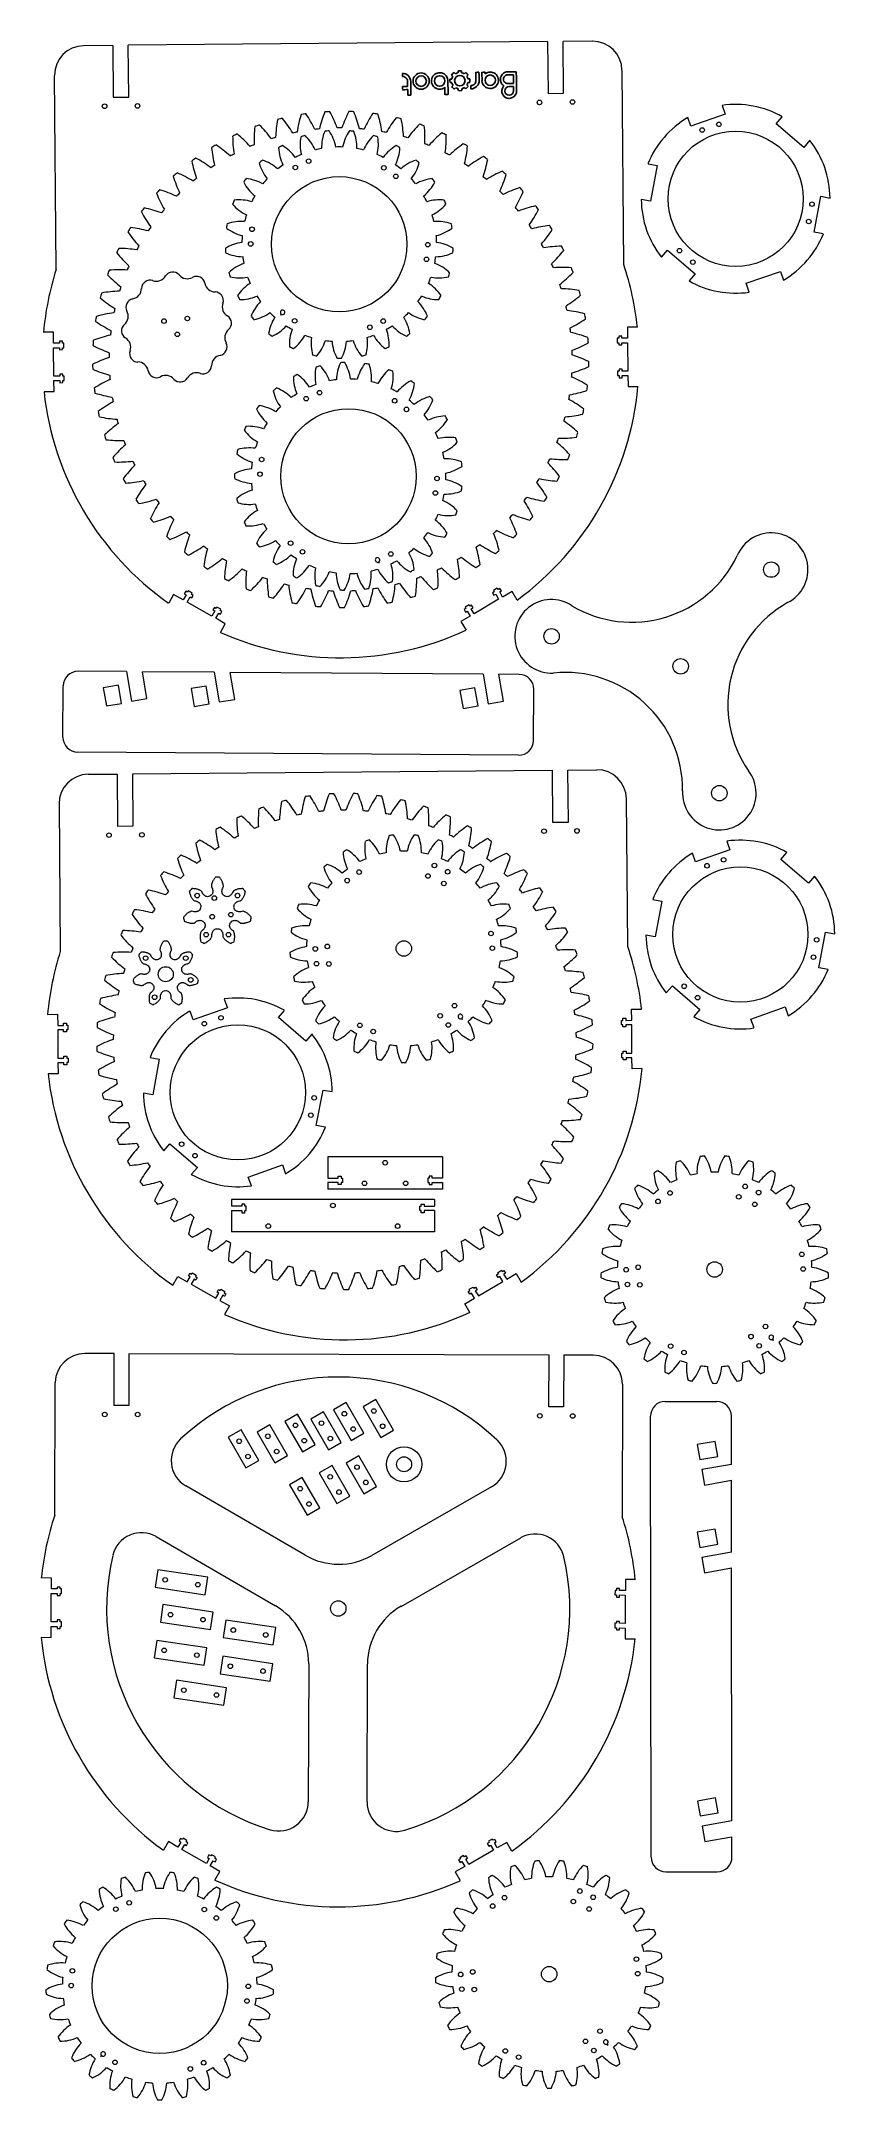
# Model space of a CAD drawing. Header units: millimetres. Extents: x 5 to 545, y 96 to 1497.
import ezdxf

# ---------------------------------------------------------------- set-up
doc = ezdxf.new("R2010")
doc.units = ezdxf.units.MM
doc.layers.add('engraving', color=10, linetype='Continuous')

msp = doc.modelspace()

# ---------------------------------------------------------------- linework, layer by layer
at = {"color": 7, "linetype": 'Continuous', "lineweight": 15}
for p, q in [((54.1, 1494.1), (34.3, 1493.9)), ((54.1, 1494.1), (54.4, 1458.8)), ((349.9, 1496.7), (64.7, 1494.2)), ((65, 1458.9), (64.7, 1494.2)), ((349.9, 1496.7), (350.2, 1461.4)), ((380.3, 1497), (360.5, 1496.8)), ((360.8, 1461.5), (360.5, 1496.8)), ((15.7, 1341.7), (14.5, 1473.7)), ((401.7, 1345.1), (400.5, 1477.1)), ((54.4, 1458.8), (65, 1458.9)), ((350.2, 1461.4), (360.8, 1461.5)), ((447.4, 1439.1), (445.3, 1445.1)), ((470.7, 1447.3), (447.4, 1439.1)), ((468.6, 1453.2), (470.7, 1447.3)), ((505.3, 1440.7), (509.5, 1445.6)), ((524.1, 1424.6), (505.3, 1440.7)), ((528.2, 1429.5), (524.1, 1424.6)), ((418.2, 1413.5), (424.4, 1412.3)), ((424.4, 1412.3), (419.9, 1388)), ((419.9, 1388), (413.6, 1389.2)), ((531.2, 1367.1), (535.8, 1391.4)), ((535.8, 1391.4), (542, 1390.2)), ((537.4, 1365.9), (531.2, 1367.1)), ((427.4, 1350), (431.5, 1354.8)), ((431.5, 1354.8), (450.3, 1338.7)), ((450.3, 1338.7), (446.1, 1333.9)), ((484.9, 1332.2), (508.2, 1340.3)), ((487, 1326.2), (484.9, 1332.2)), ((508.2, 1340.3), (510.3, 1334.4)), ((168.2, 1310.7), (168.6, 1311.3)), ((168.5, 1310.5), (168.2, 1310.7)), ((169, 1311.1), (168.5, 1310.5)), ((13.9, 1298.9), (7.1, 1298.9)), ((13.9, 1291.5), (13.9, 1298.9)), ((17.9, 1291.5), (13.9, 1291.5)), ((19.9, 1292.9), (17.9, 1292.9)), ((17.9, 1292.9), (17.9, 1291.5)), ((19.9, 1291.5), (19.9, 1292.9)), ((20.9, 1291.5), (19.9, 1291.5)), ((20.9, 1288.4), (20.9, 1291.5)), ((398.3, 1294.9), (397.3, 1294.9)), ((397.3, 1294.9), (397.3, 1291.8)), ((397.3, 1291.8), (398.3, 1291.8)), ((400.3, 1296.3), (398.3, 1296.2)), ((398.3, 1296.2), (398.3, 1294.9)), ((398.3, 1291.8), (398.3, 1290.4)), ((398.3, 1290.4), (400.3, 1290.4)), ((400.3, 1294.9), (400.3, 1296.3)), ((404.3, 1294.9), (400.3, 1294.9)), ((400.3, 1290.4), (400.3, 1291.8)), ((400.3, 1291.8), (404.3, 1291.8)), ((411, 1302.4), (404.2, 1302.4)), ((404.2, 1302.4), (404.3, 1294.9)), ((404.3, 1291.8), (404.5, 1272.5)), ((14.1, 1269.1), (13.9, 1288.4)), ((13.9, 1288.4), (17.9, 1288.4)), ((17.9, 1288.4), (18, 1287)), ((18, 1287), (20, 1287.1)), ((20, 1287.1), (19.9, 1288.4)), ((19.9, 1288.4), (20.9, 1288.4)), ((18.1, 1269.1), (14.1, 1269.1)), ((14.2, 1258.5), (14.1, 1266)), ((14.1, 1266), (18.1, 1266)), ((20.1, 1270.5), (18.1, 1270.5)), ((18.1, 1270.5), (18.1, 1269.1)), ((18.1, 1266), (18.2, 1264.6)), ((18.2, 1264.6), (20.2, 1264.7)), ((20.1, 1269.1), (20.1, 1270.5)), ((21.1, 1269.1), (20.1, 1269.1)), ((20.2, 1264.7), (20.1, 1266)), ((20.1, 1266), (21.1, 1266)), ((21.1, 1266), (21.1, 1269.1)), ((398.5, 1272.5), (397.5, 1272.5)), ((397.5, 1272.5), (397.5, 1269.4)), ((397.5, 1269.4), (398.5, 1269.4)), ((400.5, 1273.9), (398.5, 1273.8)), ((398.5, 1273.8), (398.5, 1272.5)), ((398.5, 1269.4), (398.5, 1268)), ((398.5, 1268), (400.5, 1268)), ((400.5, 1272.5), (400.5, 1273.9)), ((404.5, 1272.5), (400.5, 1272.5)), ((400.5, 1268), (400.5, 1269.4)), ((400.5, 1269.4), (404.5, 1269.4)), ((404.5, 1269.4), (404.6, 1262)), ((404.6, 1262), (411.4, 1262)), ((7.4, 1258.5), (14.2, 1258.5)), ((235, 1141.8), (234.6, 1142.5)), ((235, 1142.7), (235.3, 1141.9)), ((235.3, 1141.9), (235, 1141.8)), ((103.8, 1122.7), (102.8, 1121)), ((102.8, 1121), (104, 1120.3)), ((105, 1122), (103.8, 1122.7)), ((105.5, 1122.9), (105, 1122)), ((108.2, 1121.4), (105.5, 1122.9)), ((107.7, 1120.5), (108.2, 1121.4)), ((313.6, 1122.3), (312.4, 1121.6)), ((312.4, 1121.6), (313.4, 1119.9)), ((315.7, 1124.8), (313.1, 1123.2)), ((313.1, 1123.2), (313.6, 1122.3)), ((316.3, 1123.9), (315.7, 1124.8)), ((317.4, 1124.6), (316.3, 1123.9)), ((317.3, 1122.2), (318.5, 1122.9)), ((319.3, 1118.7), (317.3, 1122.2)), ((318.5, 1122.9), (317.4, 1124.6)), ((325.7, 1122.5), (319.3, 1118.7)), ((329.2, 1116.7), (325.7, 1122.5)), ((95.5, 1120.5), (92.2, 1114.6)), ((102, 1116.8), (95.5, 1120.5)), ((104, 1120.3), (102, 1116.8)), ((104.7, 1115.3), (106.7, 1118.8)), ((121.5, 1105.8), (104.7, 1115.3)), ((106.7, 1118.8), (107.9, 1118.1)), ((108.9, 1119.8), (107.7, 1120.5)), ((107.9, 1118.1), (108.9, 1119.8)), ((123.5, 1109.3), (121.5, 1105.8)), ((123.3, 1111.7), (122.3, 1110)), ((122.3, 1110), (123.5, 1109.3)), ((124.5, 1111), (123.3, 1111.7)), ((124.2, 1104.3), (126.2, 1107.7)), ((125, 1111.9), (124.5, 1111)), ((127.7, 1110.4), (125, 1111.9)), ((126.2, 1107.7), (127.4, 1107.1)), ((127.2, 1109.5), (127.7, 1110.4)), ((128.4, 1108.8), (127.2, 1109.5)), ((127.4, 1107.1), (128.4, 1108.8)), ((294.3, 1111), (293.1, 1110.3)), ((293.1, 1110.3), (294.1, 1108.5)), ((296.5, 1113.4), (293.8, 1111.8)), ((293.8, 1111.8), (294.3, 1111)), ((294.1, 1108.5), (295.3, 1109.2)), ((295.3, 1109.2), (297.3, 1105.8)), ((297, 1112.5), (296.5, 1113.4)), ((298.1, 1113.2), (297, 1112.5)), ((298, 1110.8), (299.2, 1111.5)), ((300, 1107.4), (298, 1110.8)), ((299.2, 1111.5), (298.1, 1113.2)), ((316.6, 1117.2), (300, 1107.4)), ((313.4, 1119.9), (314.6, 1120.6)), ((314.6, 1120.6), (316.6, 1117.2)), ((130.7, 1100.6), (124.2, 1104.3)), ((127.4, 1094.7), (130.7, 1100.6)), ((297.3, 1105.8), (290.9, 1102)), ((290.9, 1102), (294.4, 1096.2)), ((63.5, 1068), (30.6, 1068.2)), ((63.5, 1068), (66.9, 1047.8)), ((77.4, 1049.6), (74.3, 1067.9)), ((123.2, 1067.6), (74.3, 1067.9)), ((123.2, 1067.6), (126.6, 1047.4)), ((137.1, 1049.1), (134, 1067.5)), ((306.1, 1066.3), (134, 1067.5)), ((306.1, 1066.3), (309.5, 1046.1)), ((319.9, 1047.8), (316.8, 1066.2)), ((330.6, 1066.1), (316.8, 1066.2)), ((20.3, 1023.3), (20.5, 1058.3)), ((58, 1058.7), (47.7, 1056.9)), ((47.7, 1056.9), (49.8, 1044.7)), ((60.1, 1046.4), (58, 1058.7)), ((117.7, 1058.2), (107.4, 1056.5)), ((107.4, 1056.5), (109.5, 1044.3)), ((119.7, 1046), (117.7, 1058.2)), ((300.5, 1056.9), (290.3, 1055.2)), ((290.3, 1055.2), (292.4, 1043)), ((302.6, 1044.7), (300.5, 1056.9)), ((340.3, 1021), (340.5, 1056)), ((49.8, 1044.7), (60.1, 1046.4)), ((66.9, 1047.8), (77.4, 1049.6)), ((109.5, 1044.3), (119.7, 1046)), ((126.6, 1047.4), (137.1, 1049.1)), ((292.4, 1043), (302.6, 1044.7)), ((309.5, 1046.1), (319.9, 1047.8)), ((330.2, 1011.1), (30.2, 1013.2)), ((37.4, 998.1), (57.1, 998.3)), ((57.1, 998.3), (57.4, 962.9)), ((67.8, 998.4), (352.9, 1000.9)), ((68.1, 963), (67.8, 998.4)), ((352.9, 1000.9), (353.3, 965.5)), ((363.6, 1001), (383.4, 1001.2)), ((364, 965.6), (363.6, 1001)), ((404.4, 880.9), (403.5, 981.4)), ((17.6, 978), (18.4, 877.5)), ((57.4, 962.9), (68.1, 963)), ((353.3, 965.5), (364, 965.6)), ((471.8, 952.7), (473.9, 946.7)), ((450.6, 938.5), (448.5, 944.5)), ((473.9, 946.7), (450.6, 938.5)), ((508.6, 940.2), (512.7, 945)), ((527.3, 924.1), (508.6, 940.2)), ((531.5, 928.9), (527.3, 924.1)), ((109.4, 912.2), (109.7, 912.1)), ((114.7, 918.4), (114.5, 918.6)), ((121.2, 921.8), (121.3, 921.5)), ((129.3, 921.5), (129.4, 921.8)), ((136.1, 918.6), (136, 918.4)), ((141, 912.1), (141.2, 912.2)), ((421.4, 912.9), (427.6, 911.8)), ((427.6, 911.8), (423.1, 887.5)), ((108, 904.9), (107.7, 904.9)), ((109.6, 896.9), (109.8, 897.1)), ((140.8, 897.1), (141.1, 896.9)), ((142.9, 904.9), (142.6, 904.9)), ((114.4, 891.3), (114.2, 891.1)), ((121.6, 887.6), (121.6, 887.8)), ((129, 887.8), (129, 887.6)), ((136.4, 891.1), (136.2, 891.3)), ((423.1, 887.5), (416.8, 888.7)), ((534.4, 866.5), (539, 890.8)), ((539, 890.8), (545.2, 889.6)), ((74.8, 869.3), (75.1, 869.2)), ((79.9, 875.2), (79.8, 875.5)), ((86.2, 878.6), (86.3, 878.3)), ((94, 878.3), (94.1, 878.6)), ((100.6, 875.5), (100.4, 875.2)), ((105.2, 869.2), (105.5, 869.3)), ((73.5, 862.3), (73.3, 862.3)), ((75, 854.6), (75.2, 854.8)), ((105.1, 854.8), (105.3, 854.6)), ((107.1, 862.3), (106.8, 862.3)), ((540.7, 865.4), (534.4, 866.5)), ((79.7, 849.2), (79.5, 849)), ((86.6, 845.6), (86.6, 845.9)), ((93.7, 845.9), (93.7, 845.6)), ((100.8, 849), (100.7, 849.2)), ((130, 845.2), (132.1, 839.2)), ((430.6, 849.4), (434.8, 854.2)), ((434.8, 854.2), (453.5, 838.1)), ((9.8, 834.7), (16.6, 834.8)), ((16.6, 834.8), (16.7, 827.3)), ((16.7, 827.3), (20.7, 827.3)), ((20.7, 828.7), (22.7, 828.7)), ((20.7, 827.3), (20.7, 828.7)), ((22.7, 828.7), (22.7, 827.4)), ((22.7, 827.4), (23.7, 827.4)), ((23.7, 827.4), (23.7, 824.3)), ((108.8, 831), (106.7, 837)), ((132.1, 839.2), (108.8, 831)), ((166.8, 832.7), (170.9, 837.5)), ((185.5, 816.6), (166.8, 832.7)), ((291.3, 831.9), (291.8, 831.3)), ((292.1, 831.5), (291.6, 832.1)), ((291.8, 831.3), (292.1, 831.5)), ((400.1, 830.7), (401.1, 830.7)), ((400.1, 827.6), (400.1, 830.7)), ((401.1, 827.6), (400.1, 827.6)), ((401.1, 832.1), (403.1, 832.1)), ((401.1, 830.7), (401.1, 832.1)), ((401.1, 826.2), (401.1, 827.6)), ((403.1, 832.1), (403.1, 830.7)), ((403.1, 830.7), (407.1, 830.8)), ((407.1, 827.7), (403.1, 827.6)), ((403.1, 827.6), (403.1, 826.2)), ((407, 838.2), (413.8, 838.3)), ((407.1, 830.8), (407, 838.2)), ((407.3, 808.4), (407.1, 827.7)), ((453.5, 838.1), (449.4, 833.3)), ((488.2, 831.6), (511.5, 839.8)), ((490.3, 825.6), (488.2, 831.6)), ((511.5, 839.8), (513.6, 833.8)), ((16.7, 824.2), (16.9, 804.9)), ((20.7, 824.2), (16.7, 824.2)), ((20.7, 822.9), (20.7, 824.2)), ((22.7, 822.9), (20.7, 822.9)), ((22.7, 824.3), (22.7, 822.9)), ((23.7, 824.3), (22.7, 824.3)), ((189.6, 821.4), (185.5, 816.6)), ((403.1, 826.2), (401.1, 826.2)), ((16.9, 804.9), (20.9, 804.9)), ((16.9, 801.8), (17, 794.4)), ((20.9, 801.8), (16.9, 801.8)), ((20.9, 806.3), (22.9, 806.3)), ((20.9, 804.9), (20.9, 806.3)), ((20.9, 800.5), (20.9, 801.8)), ((22.9, 800.5), (20.9, 800.5)), ((22.9, 806.3), (22.9, 805)), ((22.9, 805), (23.9, 805)), ((22.9, 801.9), (22.9, 800.5)), ((23.9, 801.9), (22.9, 801.9)), ((23.9, 805), (23.9, 801.9)), ((79.6, 805.4), (85.8, 804.3)), ((85.8, 804.3), (81.3, 780)), ((400.3, 808.3), (401.3, 808.3)), ((400.3, 805.2), (400.3, 808.3)), ((401.3, 805.2), (400.3, 805.2)), ((401.3, 809.7), (403.3, 809.7)), ((401.3, 808.3), (401.3, 809.7)), ((401.3, 803.8), (401.3, 805.2)), ((403.3, 803.8), (401.3, 803.8)), ((403.3, 809.7), (403.3, 808.3)), ((403.3, 808.3), (407.3, 808.4)), ((407.3, 805.3), (403.3, 805.2)), ((403.3, 805.2), (403.3, 803.8)), ((407.4, 797.8), (407.3, 805.3)), ((17, 794.4), (10.2, 794.3)), ((414.2, 797.9), (407.4, 797.8)), ((81.3, 780), (75, 781.2)), ((192.6, 759.1), (197.2, 783.3)), ((197.2, 783.3), (203.4, 782.2)), ((198.9, 757.9), (192.6, 759.1)), ((88.8, 741.9), (92.9, 746.7)), ((92.9, 746.7), (111.7, 730.6)), ((111.7, 730.6), (107.5, 725.8)), ((146.3, 724.1), (169.6, 732.3)), ((169.6, 732.3), (171.7, 726.3)), ((200.4, 737.8), (200.4, 723.4)), ((278.4, 737.8), (200.4, 737.8)), ((200.4, 737.8), (200.4, 737.8)), ((278.4, 737.8), (278.4, 723.4)), ((278.4, 737.8), (278.4, 737.8)), ((148.4, 718.1), (146.3, 724.1)), ((200.4, 723.4), (207.4, 723.4)), ((200.4, 720.3), (200.4, 715.8)), ((207.4, 720.3), (200.4, 720.3)), ((200.4, 720.3), (200.4, 720.3)), ((278.4, 715.8), (200.4, 715.8)), ((207.4, 724.7), (209.4, 724.7)), ((207.4, 723.4), (207.4, 724.7)), ((207.4, 718.9), (207.4, 720.3)), ((207.4, 720.3), (207.4, 720.3)), ((209.4, 718.9), (207.4, 718.9)), ((209.4, 718.9), (207.4, 718.9)), ((209.4, 724.7), (209.4, 723.4)), ((209.4, 723.4), (210.4, 723.4)), ((209.4, 720.3), (209.4, 718.9)), ((210.4, 720.3), (209.4, 720.3)), ((209.4, 720.3), (209.4, 720.3)), ((210.4, 723.4), (210.4, 720.3)), ((269.4, 723.4), (268.4, 723.4)), ((268.4, 723.4), (268.4, 720.3)), ((268.4, 720.3), (269.4, 720.3)), ((271.4, 724.7), (269.4, 724.7)), ((269.4, 724.7), (269.4, 723.4)), ((269.4, 720.3), (269.4, 718.9)), ((269.4, 720.3), (269.4, 720.3)), ((269.4, 718.9), (271.4, 718.9)), ((269.4, 718.9), (271.4, 718.9)), ((271.4, 723.4), (271.4, 724.7)), ((278.4, 723.4), (271.4, 723.4)), ((271.4, 718.9), (271.4, 720.3)), ((271.4, 720.3), (271.4, 720.3)), ((271.4, 720.3), (278.4, 720.3)), ((278.4, 720.3), (278.4, 715.8)), ((278.4, 720.3), (278.4, 720.3)), ((134.9, 708.7), (134.9, 704.3)), ((272.9, 708.7), (134.9, 708.7)), ((134.9, 708.7), (134.9, 708.7)), ((141.9, 704.3), (134.9, 704.3)), ((134.9, 701.2), (134.9, 686.7)), ((134.9, 701.2), (141.9, 701.2)), ((134.9, 701.2), (134.9, 701.2)), ((143.9, 705.6), (141.9, 705.6)), ((141.9, 705.6), (141.9, 704.3)), ((141.9, 701.2), (141.9, 699.8)), ((141.9, 701.2), (141.9, 701.2)), ((143.9, 704.3), (143.9, 705.6)), ((144.9, 704.3), (143.9, 704.3)), ((143.9, 699.8), (143.9, 701.2)), ((143.9, 701.2), (144.9, 701.2)), ((143.9, 701.2), (143.9, 701.2)), ((144.9, 701.2), (144.9, 704.3)), ((262.9, 704.3), (263.9, 704.3)), ((262.9, 701.2), (262.9, 704.3)), ((263.9, 701.2), (262.9, 701.2)), ((263.9, 705.6), (265.9, 705.6)), ((263.9, 704.3), (263.9, 705.6)), ((263.9, 699.8), (263.9, 701.2)), ((263.9, 701.2), (263.9, 701.2)), ((265.9, 705.6), (265.9, 704.3)), ((265.9, 704.3), (272.9, 704.3)), ((265.9, 701.2), (265.9, 699.8)), ((272.9, 701.2), (265.9, 701.2)), ((265.9, 701.2), (265.9, 701.2)), ((272.9, 708.7), (272.9, 704.3)), ((272.9, 708.7), (272.9, 708.7)), ((272.9, 701.2), (272.9, 686.7)), ((272.9, 701.2), (272.9, 701.2)), ((272.9, 686.7), (134.9, 686.7)), ((141.9, 699.8), (143.9, 699.8)), ((141.9, 699.8), (143.9, 699.8)), ((265.9, 699.8), (263.9, 699.8)), ((265.9, 699.8), (263.9, 699.8)), ((105.6, 656.8), (106.5, 658.6)), ((106.5, 658.6), (107.7, 657.9)), ((107.7, 657.9), (108.2, 658.8)), ((108.2, 658.8), (110.9, 657.2)), ((315.8, 659), (318.5, 660.6)), ((316.4, 658.2), (315.8, 659)), ((318.5, 660.6), (319, 659.8)), ((319, 659.8), (320.2, 660.4)), ((321.2, 658.7), (320, 658)), ((320.2, 660.4), (321.2, 658.7)), ((95, 650.4), (98.3, 656.3)), ((98.3, 656.3), (104.8, 652.7)), ((104.8, 652.7), (106.8, 656.1)), ((106.8, 656.1), (105.6, 656.8)), ((109.5, 654.6), (107.5, 651.1)), ((107.5, 651.1), (124.3, 641.6)), ((110.7, 653.9), (109.5, 654.6)), ((110.9, 657.2), (110.4, 656.4)), ((110.4, 656.4), (111.6, 655.7)), ((111.6, 655.7), (110.7, 653.9)), ((124.3, 641.6), (126.3, 645.1)), ((125.1, 645.8), (126, 647.5)), ((126.3, 645.1), (125.1, 645.8)), ((126, 647.5), (127.2, 646.9)), ((127.2, 646.9), (127.7, 647.7)), ((127.7, 647.7), (130.4, 646.2)), ((130.4, 646.2), (129.9, 645.3)), ((129.9, 645.3), (131.1, 644.7)), ((131.1, 644.7), (130.2, 642.9)), ((295.9, 646.1), (297.1, 646.8)), ((296.9, 644.4), (295.9, 646.1)), ((296.5, 647.7), (299.2, 649.2)), ((297.1, 646.8), (296.5, 647.7)), ((298.1, 645.1), (296.9, 644.4)), ((300.1, 641.6), (298.1, 645.1)), ((299.2, 649.2), (299.7, 648.4)), ((299.7, 648.4), (300.9, 649.1)), ((301.9, 647.4), (300.7, 646.7)), ((300.7, 646.7), (302.8, 643.2)), ((300.9, 649.1), (301.9, 647.4)), ((302.8, 643.2), (319.4, 653)), ((315.2, 657.5), (316.4, 658.2)), ((316.2, 655.8), (315.2, 657.5)), ((317.4, 656.5), (316.2, 655.8)), ((319.4, 653), (317.4, 656.5)), ((320, 658), (322.1, 654.6)), ((322.1, 654.6), (328.5, 658.4)), ((328.5, 658.4), (331.9, 652.5)), ((129, 643.6), (127, 640.1)), ((127, 640.1), (133.5, 636.4)), ((130.2, 642.9), (129, 643.6)), ((133.5, 636.4), (130.1, 630.5)), ((293.7, 637.9), (300.1, 641.6)), ((297.1, 632), (293.7, 637.9)), ((55.1, 603.9), (35.1, 603.9)), ((55, 568.7), (55.1, 603.9)), ((65.1, 603.8), (65, 568.6)), ((350.9, 602.9), (65.1, 603.8)), ((350.8, 567.8), (350.9, 602.9)), ((360.9, 602.9), (360.8, 567.7)), ((381, 602.8), (360.9, 602.9)), ((502.7, 613.6), (503.2, 612.9)), ((503.5, 613.2), (503.1, 613.8)), ((503.2, 612.9), (503.5, 613.2)), ((14.7, 494), (15, 584.3)), ((400.9, 583.1), (400.7, 492.9)), ((65, 568.6), (55, 568.7)), ((179.8, 562.8), (171.1, 557.8)), ((191.8, 542), (179.8, 562.8)), ((197.4, 564.3), (188.8, 559.3)), ((209.4, 543.5), (197.4, 564.3)), ((213, 570.7), (204.3, 565.7)), ((204.3, 565.7), (216.3, 544.9)), ((225, 549.9), (213, 570.7)), ((233, 572.6), (224.4, 567.6)), ((224.4, 567.6), (236.4, 546.8)), ((245, 551.8), (233, 572.6)), ((360.8, 567.7), (350.8, 567.8)), ((420.3, 261.4), (419.9, 561.4)), ((429.9, 571.4), (464.9, 571.4)), ((475, 528.5), (474.9, 561.4)), ((141.4, 552), (132.7, 547)), ((132.7, 547), (144.7, 526.2)), ((153.4, 531.2), (141.4, 552)), ((160.9, 555.4), (152.3, 550.4)), ((152.3, 550.4), (164.3, 529.6)), ((172.9, 534.6), (160.9, 555.4)), ((171.1, 557.8), (183.1, 537)), ((188.8, 559.3), (200.8, 538.5)), ((216.3, 544.9), (225, 549.9)), ((236.4, 546.8), (245, 551.8)), ((164.3, 529.6), (172.9, 534.6)), ((183.1, 537), (191.8, 542)), ((200.8, 538.5), (209.4, 543.5)), ((221.6, 534.4), (213, 529.4)), ((233.6, 513.6), (221.6, 534.4)), ((463.8, 544.2), (451.6, 542.1)), ((451.6, 542.1), (453.4, 531.8)), ((453.4, 531.8), (465.6, 534)), ((465.6, 534), (463.8, 544.2)), ((144.7, 526.2), (153.4, 531.2)), ((183, 519.7), (174.3, 514.7)), ((195, 498.9), (183, 519.7)), ((203.3, 527.8), (194.6, 522.8)), ((194.6, 522.8), (206.6, 502)), ((215.3, 507), (203.3, 527.8)), ((213, 529.4), (225, 508.6)), ((475, 528.5), (454.8, 525)), ((454.8, 525), (456.6, 514.5)), ((184.9, 466.8), (103.9, 513.9)), ((174.3, 514.7), (186.3, 493.9)), ((206.6, 502), (215.3, 507)), ((225, 508.6), (233.6, 513.6)), ((311.7, 513.3), (230.3, 466.6)), ((456.6, 514.5), (475, 517.8)), ((475, 468.9), (475, 517.8)), ((14.7, 494), (14.7, 494)), ((186.3, 493.9), (195, 498.9)), ((83.7, 479.4), (164.8, 432.2)), ((250.2, 431.9), (331.6, 478.6)), ((463.8, 484.5), (451.6, 482.4)), ((451.6, 482.4), (453.4, 472.1)), ((465.7, 474.3), (463.8, 484.5)), ((453.4, 472.1), (465.7, 474.3)), ((475, 468.9), (454.9, 465.3)), ((454.9, 465.3), (456.7, 454.8)), ((12.4, 451.2), (5.6, 451.3)), ((12.4, 443.8), (12.4, 451.2)), ((84.8, 456.8), (83, 445)), ((118.8, 451.7), (84.8, 456.8)), ((117, 439.8), (118.8, 451.7)), ((409.6, 450.2), (402.8, 450.2)), ((402.8, 450.2), (402.8, 442.7)), ((456.7, 454.8), (475, 458.1)), ((475.3, 286), (475, 458.1)), ((12.3, 421.4), (12.3, 440.7)), ((12.3, 440.7), (16.3, 440.7)), ((16.4, 443.8), (12.4, 443.8)), ((16.3, 440.7), (16.3, 439.3)), ((16.3, 439.3), (18.3, 439.3)), ((18.4, 445.1), (16.4, 445.1)), ((16.4, 445.1), (16.4, 443.8)), ((18.3, 439.3), (18.3, 440.7)), ((18.3, 440.7), (19.3, 440.7)), ((18.4, 443.8), (18.4, 445.1)), ((19.4, 443.8), (18.4, 443.8)), ((19.3, 440.7), (19.4, 443.8)), ((83, 445), (117, 439.8)), ((395.8, 442.8), (395.7, 439.7)), ((395.7, 439.7), (396.7, 439.7)), ((396.8, 442.8), (395.8, 442.8)), ((396.7, 439.7), (396.7, 438.3)), ((396.7, 438.3), (398.7, 438.3)), ((398.8, 444.1), (396.8, 444.1)), ((396.8, 444.1), (396.8, 442.8)), ((398.7, 438.3), (398.7, 439.7)), ((398.7, 439.7), (402.7, 439.6)), ((398.8, 442.8), (398.8, 444.1)), ((402.8, 442.7), (398.8, 442.8)), ((402.7, 439.6), (402.7, 420.3)), ((16.3, 421.4), (12.3, 421.4)), ((18.3, 422.7), (16.3, 422.7)), ((16.3, 422.7), (16.3, 421.4)), ((18.3, 421.4), (18.3, 422.7)), ((19.3, 421.4), (18.3, 421.4)), ((19.3, 418.3), (19.3, 421.4)), ((88.3, 433.1), (86.6, 421.2)), ((86.6, 421.2), (120.6, 416.1)), ((122.4, 428), (88.3, 433.1)), ((120.6, 416.1), (122.4, 428)), ((131, 422.6), (129.2, 410.8)), ((165, 417.5), (131, 422.6)), ((396.7, 420.4), (395.7, 420.4)), ((395.7, 420.4), (395.7, 417.3)), ((398.7, 421.7), (396.7, 421.7)), ((396.7, 421.7), (396.7, 420.4)), ((398.7, 420.4), (398.7, 421.7)), ((402.7, 420.3), (398.7, 420.4)), ((5.5, 410.9), (12.3, 410.8)), ((12.3, 410.8), (12.3, 418.3)), ((12.3, 418.3), (16.3, 418.3)), ((16.3, 418.3), (16.3, 416.9)), ((16.3, 416.9), (18.3, 416.9)), ((18.3, 416.9), (18.3, 418.3)), ((18.3, 418.3), (19.3, 418.3)), ((84.1, 408.8), (82.3, 397)), ((118.1, 403.7), (84.1, 408.8)), ((129.2, 410.8), (163.3, 405.7)), ((163.3, 405.7), (165, 417.5)), ((395.7, 417.3), (396.7, 417.3)), ((396.7, 417.3), (396.7, 415.9)), ((396.7, 415.9), (398.7, 415.9)), ((398.7, 415.9), (398.7, 417.3)), ((398.7, 417.3), (402.7, 417.2)), ((402.7, 417.2), (402.7, 409.8)), ((402.7, 409.8), (409.5, 409.8)), ((82.3, 397), (116.3, 391.9)), ((116.3, 391.9), (118.1, 403.7)), ((129.1, 398), (127.3, 386.1)), ((163.1, 392.9), (129.1, 398)), ((161.3, 381), (163.1, 392.9)), ((187.4, 392.8), (187.1, 299)), ((227.1, 298.9), (227.4, 392.7)), ((97.5, 381.7), (95.7, 369.8)), ((131.5, 376.6), (97.5, 381.7)), ((127.3, 386.1), (161.3, 381)), ((95.7, 369.8), (129.7, 364.7)), ((129.7, 364.7), (131.5, 376.6)), ((464.1, 301.7), (451.8, 299.5)), ((451.8, 299.5), (453.7, 289.3)), ((465.9, 291.4), (464.1, 301.7)), ((453.7, 289.3), (465.9, 291.4)), ((475.3, 286), (455.1, 282.4)), ((455.1, 282.4), (456.9, 272)), ((92, 271.9), (88.6, 266)), ((98.4, 268.1), (92, 271.9)), ((100.5, 271.6), (98.4, 268.1)), ((100.3, 274), (99.3, 272.3)), ((99.3, 272.3), (100.5, 271.6)), ((101.5, 273.3), (100.3, 274)), ((101.1, 266.6), (103.1, 270)), ((117.8, 256.9), (101.1, 266.6)), ((102, 274.2), (101.5, 273.3)), ((104.6, 272.6), (102, 274.2)), ((103.1, 270), (104.3, 269.3)), ((104.1, 271.8), (104.6, 272.6)), ((105.3, 271.1), (104.1, 271.8)), ((104.3, 269.3), (105.3, 271.1)), ((310.1, 271.2), (308.9, 270.5)), ((308.9, 270.5), (309.9, 268.8)), ((312.2, 273.6), (309.6, 272.1)), ((309.6, 272.1), (310.1, 271.2)), ((309.9, 268.8), (311, 269.5)), ((311, 269.5), (313, 266)), ((312.7, 272.8), (312.2, 273.6)), ((313.9, 273.4), (312.7, 272.8)), ((313.7, 271), (314.9, 271.7)), ((315.7, 267.6), (313.7, 271)), ((314.9, 271.7), (313.9, 273.4)), ((322.2, 271.3), (315.7, 267.6)), ((325.6, 265.4), (322.2, 271.3)), ((456.9, 272), (475.3, 275.2)), ((475.3, 261.4), (475.3, 275.2)), ((119.8, 260.3), (117.8, 256.9)), ((119.6, 262.8), (118.6, 261)), ((118.6, 261), (119.8, 260.3)), ((120.8, 262.1), (119.6, 262.8)), ((120.5, 255.3), (122.5, 258.8)), ((126.9, 251.6), (120.5, 255.3)), ((121.3, 262.9), (120.8, 262.1)), ((124, 261.4), (121.3, 262.9)), ((122.5, 258.8), (123.7, 258.1)), ((123.5, 260.5), (124, 261.4)), ((124.7, 259.8), (123.5, 260.5)), ((123.7, 258.1), (124.7, 259.8)), ((293.6, 254.9), (287.1, 251.2)), ((290.6, 260.1), (289.4, 259.4)), ((289.4, 259.4), (290.4, 257.7)), ((292.8, 262.5), (290.1, 260.9)), ((290.1, 260.9), (290.6, 260.1)), ((290.4, 257.7), (291.6, 258.3)), ((291.6, 258.3), (293.6, 254.9)), ((293.3, 261.6), (292.8, 262.5)), ((294.5, 262.3), (293.3, 261.6)), ((294.3, 259.9), (295.5, 260.6)), ((296.3, 256.4), (294.3, 259.9)), ((295.5, 260.6), (294.5, 262.3)), ((313, 266), (296.3, 256.4)), ((123.5, 245.7), (126.9, 251.6)), ((287.1, 251.2), (290.5, 245.3)), ((430.3, 251.4), (465.3, 251.4)), ((46.1, 125.6), (46.5, 126.3)), ((390.2, 134.1), (390.7, 133.4)), ((391, 133.7), (390.5, 134.3)), ((390.7, 133.4), (391, 133.7)), ((46.4, 125.4), (46.1, 125.6)), ((46.8, 126), (46.4, 125.4))]:
    msp.add_line(p, q, dxfattribs=at)
for centre, radius in [((344.4, 1455.3), 1.55), ((366.8, 1455.6), 1.55), ((48.6, 1452.7), 1.55), ((71, 1452.9), 1.55), ((477.8, 1389.7), 46), ((455, 1436.5), 1.55), ((466.4, 1440.4), 1.55), ((187.4, 1415.3), 1.55), ((208.2, 1358.8), 46), ((178.3, 1411), 1.55), ((238.5, 1410.8), 1.55), ((246.7, 1405), 1.55), ((529.7, 1386.1), 1.55), ((527.5, 1374.3), 1.55), ((148, 1359), 1.55), ((148.9, 1369), 1.55), ((268.4, 1358.5), 1.55), ((267.5, 1348.5), 1.55), ((439.6, 1354.4), 1.55), ((448.7, 1346.6), 1.55), ((89, 1306.5), 1.55), ((104.9, 1308.3), 1.55), ((177.9, 1306.7), 1.55), ((229, 1302.3), 1.55), ((238.1, 1306.5), 1.55), ((98.1, 1297.5), 1.55), ((214.5, 1200.9), 46), ((185.7, 1253.7), 1.55), ((194.8, 1257.8), 1.55), ((245.9, 1252.3), 1.55), ((253.9, 1246.4), 1.55), ((155.4, 1212.3), 1.55), ((154.3, 1202.3), 1.55), ((273.6, 1189.5), 1.55), ((274.7, 1199.4), 1.55), ((175.1, 1155.4), 1.55), ((183.2, 1149.5), 1.55), ((243.3, 1148), 1.55), ((502, 1137.4), 5.25), ((352.6, 1092), 5.25), ((440.4, 1071.6), 5.25), ((466.7, 985.3), 5.25), ((51.6, 956.7), 1.55), ((74, 956.9), 1.55), ((347.5, 959.4), 1.55), ((369.9, 959.6), 1.55), ((469.6, 939.9), 1.55), ((213.6, 925.8), 1.55), ((221.7, 931.6), 1.55), ((268.5, 928.9), 1.55), ((272.9, 936.1), 1.55), ((279.3, 923.8), 1.55), ((281.9, 931.8), 1.55), ((481, 889.1), 46), ((458.3, 935.9), 1.55), ((111.6, 915.6), 1.55), ((123.2, 913.9), 1.55), ((139, 915.6), 1.55), ((121.8, 901.2), 1.55), ((134.5, 902.6), 1.55), ((117.7, 889), 1.55), ((132.9, 889), 1.55), ((200.1, 881), 1.55), ((252.1, 879.6), 5.25), ((311.4, 889.8), 1.55), ((532.9, 885.5), 1.55), ((76.5, 873), 1.55), ((103.8, 873), 1.55), ((191.9, 879.3), 1.55), ((192.7, 869.3), 1.55), ((201.1, 869.1), 1.55), ((312.3, 879.8), 1.55), ((530.7, 873.7), 1.55), ((90.2, 862.1), 5.1), ((107.2, 858.2), 1.55), ((442.8, 853.9), 1.55), ((82.6, 846.4), 1.55), ((286.6, 840.7), 1.55), ((451.9, 846.1), 1.55), ((139.2, 781.7), 46), ((116.4, 828.4), 1.55), ((127.8, 832.4), 1.55), ((222.2, 827.3), 1.55), ((276.8, 833.8), 1.55), ((282.4, 827.5), 1.55), ((231.3, 823.1), 1.55), ((191.1, 778), 1.55), ((188.9, 766.2), 1.55), ((101, 746.4), 1.55), ((110.1, 738.6), 1.55), ((239.4, 733.8), 1.55), ((225.4, 719.8), 1.55), ((253.4, 719.8), 1.55), ((433.2, 713.2), 1.55), ((484.3, 717.7), 1.55), ((493.4, 713.5), 1.55), ((203.9, 704.7), 1.55), ((425, 707.5), 1.55), ((479.9, 710.6), 1.55), ((490.8, 705.5), 1.55), ((159.9, 690.7), 1.55), ((247.9, 690.7), 1.55), ((522.8, 671.5), 1.55), ((403.3, 661), 1.55), ((411.5, 662.7), 1.55), ((463.5, 661.2), 5.25), ((523.7, 661.5), 1.55), ((404.2, 651), 1.55), ((412.6, 650.7), 1.55), ((488.2, 615.5), 1.55), ((498.1, 622.4), 1.55), ((433.6, 609), 1.55), ((442.7, 604.7), 1.55), ((493.8, 609.2), 1.55), ((48.7, 562.5), 1.55), ((71.1, 562.5), 1.55), ((211.7, 563), 1.55), ((231.7, 564.9), 1.55), ((344.6, 561.6), 1.55), ((367, 561.5), 1.55), ((159.6, 547.7), 1.55), ((178.4, 555.1), 1.55), ((196.1, 556.6), 1.55), ((202.1, 546.2), 1.55), ((217.7, 552.6), 1.55), ((237.7, 554.5), 1.55), ((140.1, 544.3), 1.55), ((146.1, 533.9), 1.55), ((165.6, 537.3), 1.55), ((184.4, 544.7), 1.55), ((252.3, 528.6), 12), ((252.3, 528.6), 5.1), ((202, 520.1), 1.55), ((220.3, 526.7), 1.55), ((181.6, 512), 1.55), ((208, 509.7), 1.55), ((226.3, 516.3), 1.55), ((187.6, 501.6), 1.55), ((89.8, 450), 1.55), ((112, 446.7), 1.55), ((207.5, 430.5), 5.25), ((93.4, 426.3), 1.55), ((115.5, 422.9), 1.55), ((136.1, 415.8), 1.55), ((158.2, 412.5), 1.55), ((89.1, 402), 1.55), ((111.3, 398.7), 1.55), ((134.1, 391.2), 1.55), ((156.3, 387.9), 1.55), ((102.5, 374.9), 1.55), ((124.7, 371.6), 1.55), ((371.8, 238.2), 1.55), ((56.2, 225.9), 1.55), ((65.3, 230.2), 1.55), ((116.4, 225.7), 1.55), ((312.5, 228), 1.55), ((320.6, 233.7), 1.55), ((367.4, 231.1), 1.55), ((378.2, 226), 1.55), ((380.9, 234), 1.55), ((86.1, 173.7), 46), ((124.6, 219.9), 1.55), ((26.7, 183.9), 1.55), ((290.8, 181.5), 1.55), ((299, 183.2), 1.55), ((351, 181.7), 5.25), ((410.3, 191.9), 1.55), ((411.2, 182), 1.55), ((25.9, 173.9), 1.55), ((146.3, 173.4), 1.55), ((291.6, 171.5), 1.55), ((300, 171.2), 1.55), ((145.4, 163.4), 1.55), ((385.5, 142.9), 1.55), ((321.1, 129.4), 1.55), ((330.2, 125.2), 1.55), ((375.7, 136), 1.55), ((381.3, 129.7), 1.55), ((55.7, 121.7), 1.55), ((106.9, 117.2), 1.55), ((116, 121.4), 1.55)]:
    msp.add_circle(centre, radius, dxfattribs=at)
for centre, radius, start, end in [((34.5, 1473.9), 20, 90.5069, 180.5069), ((380.5, 1477), 20, 0.5069, 90.5069), ((246.1, 1428.1), 81.3, 168.93, 177.5136), ((209.2, 1280.4), 168.8, 103.5787, 104.729), ((106.8, 1392.9), 81.2, 30.7941, 39.3777), ((260.1, 1423.8), 81.3, 163.3915, 171.9751), ((209.2, 1280.4), 168.8, 98.0402, 99.1905), ((118.1, 1402.3), 81.2, 25.2556, 33.8392), ((273.7, 1418.2), 81.3, 157.8531, 166.4367), ((209.2, 1280.4), 168.8, 92.5018, 93.6521), ((130.3, 1410.5), 81.2, 19.7172, 28.3008), ((286.7, 1411.4), 81.2, 152.3146, 160.8982), ((209.2, 1280.4), 168.8, 86.9633, 88.1136), ((143.2, 1417.5), 81.2, 14.1787, 22.7623), ((299, 1403.3), 81.3, 146.7762, 155.3598), ((209.2, 1280.4), 168.8, 81.4249, 82.5751), ((156.8, 1423.3), 81.3, 8.6402, 17.2238), ((310.4, 1394), 81.3, 141.2377, 149.8213), ((209.2, 1280.4), 168.8, 75.8864, 77.0367), ((170.8, 1427.6), 81.2, 3.1018, 11.6854), ((477.8, 1389.7), 64.2, 120.4398, 158.2583), ((477.8, 1389.7), 64.2, 60.4398, 98.2583), ((209.2, 1280.4), 168.8, 114.6556, 115.8059), ((217, 1432.4), 81.3, 180.0069, 188.5905), ((87.1, 1371.2), 81.2, 41.871, 50.4546), ((231.6, 1430.9), 81.3, 174.4685, 183.0521), ((209.2, 1280.4), 168.8, 109.1172, 110.2674), ((96.4, 1382.5), 81.3, 36.3326, 44.9162), ((209.2, 1280.4), 157.5, 106.3511, 107.4951), ((209.2, 1280.4), 157.5, 100.8126, 101.9566), ((210.6, 1426.8), 29, 170.3371, 194.0205), ((208.2, 1358.8), 77.5, 107.5152, 109.7262), ((165.1, 1411.5), 29, 23.2208, 46.9042), ((209.2, 1280.4), 157.5, 95.2742, 96.4181), ((225.2, 1424.7), 29, 157.9234, 181.6067), ((208.2, 1358.8), 77.5, 95.1014, 97.3124), ((177.4, 1419.5), 29, 10.8071, 34.4904), ((209.2, 1280.4), 157.5, 89.7357, 90.8797), ((239, 1419.5), 29, 145.5096, 169.1929), ((208.2, 1358.8), 77.5, 82.6876, 84.8986), ((191.2, 1424.7), 29, 358.3933, 22.0766), ((209.2, 1280.4), 157.5, 84.1972, 85.3412), ((251.3, 1411.5), 29, 133.0958, 156.7792), ((208.2, 1358.8), 77.5, 70.2738, 72.4848), ((205.8, 1426.8), 29, 345.9795, 9.6629), ((209.2, 1280.4), 157.5, 78.6588, 79.8028), ((209.2, 1280.4), 157.5, 73.1203, 74.2643), ((320.9, 1383.7), 81.3, 135.6992, 144.2828), ((209.2, 1280.4), 168.8, 70.3479, 71.4982), ((185.2, 1430.7), 81.3, 357.5633, 6.1469), ((330.4, 1372.5), 81.3, 130.1608, 138.7444), ((209.2, 1280.4), 168.8, 64.8095, 65.9598), ((199.8, 1432.3), 81.2, 352.0249, 0.6085), ((477.8, 1389.7), 64.2, 0.4398, 38.2583), ((209.2, 1280.4), 168.8, 125.7326, 126.8828), ((187.7, 1431), 81.3, 191.0838, 199.6674), ((71.9, 1346), 81.3, 52.9479, 61.5315), ((209.2, 1280.4), 168.8, 120.1941, 121.3444), ((202.3, 1432.4), 81.3, 185.5454, 194.129), ((78.9, 1359), 81.3, 47.4095, 55.9931), ((209.2, 1280.4), 157.5, 117.428, 118.572), ((209.2, 1280.4), 157.5, 111.8895, 113.0335), ((208.2, 1358.8), 77.5, 132.3428, 134.5538), ((146.9, 1388.5), 29, 48.0484, 71.7318), ((208.2, 1358.8), 77.5, 119.929, 122.14), ((195.9, 1425.8), 29, 182.7509, 206.4343), ((154.7, 1401), 29, 35.6346, 59.318), ((208.2, 1358.8), 66.2, 112.8312, 116.824), ((208.2, 1358.8), 66.2, 100.4174, 104.4102), ((208.2, 1358.8), 66.2, 88.0036, 91.9964), ((208.2, 1358.8), 66.2, 75.5898, 79.5826), ((208.2, 1358.8), 66.2, 63.176, 67.1688), ((261.7, 1401), 29, 120.682, 144.3654), ((220.5, 1425.8), 29, 333.5657, 357.2491), ((208.2, 1358.8), 77.5, 57.86, 60.071), ((269.5, 1388.5), 29, 108.2682, 131.9516), ((208.2, 1358.8), 77.5, 45.4462, 47.6572), ((209.2, 1280.4), 157.5, 67.5819, 68.7258), ((209.2, 1280.4), 157.5, 62.0434, 63.1874), ((338.7, 1360.3), 81.2, 124.6223, 133.2059), ((209.2, 1280.4), 168.8, 59.271, 60.4213), ((214.5, 1432.5), 81.2, 346.4864, 355.07), ((345.8, 1347.5), 81.3, 119.0838, 127.6674), ((229.2, 1431.3), 81.3, 340.9479, 349.5315), ((209.2, 1280.4), 168.8, 53.7326, 54.8828), ((209.2, 1280.4), 168.8, 131.271, 132.4213), ((173.2, 1428.3), 81.3, 196.6223, 205.2059), ((66.3, 1332.5), 81.3, 58.4864, 67.07), ((209.2, 1280.4), 157.5, 128.5049, 129.6489), ((209.2, 1280.4), 157.5, 122.9665, 124.1105), ((208.2, 1358.8), 77.5, 144.7566, 146.9676), ((168.9, 1414.4), 29, 207.5785, 231.2619), ((141.9, 1374.6), 29, 60.4622, 84.1456), ((181.8, 1421.6), 29, 195.1647, 218.8481), ((208.2, 1358.8), 66.2, 137.6588, 141.6516), ((208.2, 1358.8), 66.2, 125.245, 129.2378), ((208.2, 1358.8), 66.2, 50.7622, 54.755), ((234.6, 1421.6), 29, 321.1519, 344.8353), ((208.2, 1358.8), 66.2, 38.3484, 42.3412), ((274.5, 1374.6), 29, 95.8544, 119.5378), ((247.5, 1414.4), 29, 308.7381, 332.4215), ((208.2, 1358.8), 77.5, 33.0324, 35.2434), ((209.2, 1280.4), 157.5, 56.5049, 57.6489), ((209.2, 1280.4), 157.5, 50.9665, 52.1105), ((351.6, 1334), 81.3, 113.5454, 122.129), ((243.6, 1428.6), 81.2, 335.4095, 343.9931), ((209.2, 1280.4), 168.8, 48.1941, 49.3444), ((209.2, 1280.4), 168.8, 136.8095, 137.9598), ((159.1, 1424.1), 81.2, 202.1608, 210.7444), ((61.9, 1318.4), 81.2, 64.0249, 72.6085), ((209.2, 1280.4), 157.5, 134.0434, 135.1874), ((208.2, 1358.8), 77.5, 157.1703, 159.3814), ((140.1, 1360), 29, 72.876, 96.5594), ((208.2, 1358.8), 66.2, 150.0726, 154.0654), ((208.2, 1358.8), 66.2, 25.9346, 29.9274), ((276.3, 1360), 29, 83.4406, 107.124), ((208.2, 1358.8), 77.5, 20.6186, 22.8297), ((209.2, 1280.4), 157.5, 45.428, 46.572), ((356.1, 1320), 81.3, 108.0069, 116.5905), ((257.8, 1424.6), 81.2, 329.871, 338.4546), ((209.2, 1280.4), 168.8, 42.6556, 43.8059), ((477.8, 1389.7), 64.2, 180.4398, 218.2583), ((209.2, 1280.4), 168.8, 142.3479, 143.4982), ((145.5, 1418.6), 81.2, 207.6992, 216.2828), ((58.9, 1304), 81.2, 69.5633, 78.1469), ((209.2, 1280.4), 157.5, 139.5819, 140.7258), ((141.4, 1345.3), 29, 85.2898, 108.9732), ((157.9, 1404.7), 29, 219.9923, 243.6757), ((208.2, 1358.8), 66.2, 162.4863, 166.4792), ((258.5, 1404.7), 29, 296.3243, 320.0077), ((208.2, 1358.8), 66.2, 13.5208, 17.5137), ((275, 1345.3), 29, 71.0268, 94.7102), ((209.2, 1280.4), 157.5, 39.8895, 41.0335), ((359.3, 1305.6), 81.2, 102.4685, 111.0521), ((271.4, 1419.3), 81.2, 324.3326, 332.9162), ((209.2, 1280.4), 168.8, 37.1172, 38.2674), ((209.2, 1280.4), 168.8, 147.8864, 149.0367), ((132.5, 1411.8), 81.3, 213.2377, 221.8213), ((57.4, 1289.4), 81.2, 75.1018, 83.6854), ((209.2, 1280.4), 157.5, 145.1203, 146.2643), ((145.9, 1331.3), 29, 97.7036, 121.387), ((208.2, 1358.8), 77.5, 169.5841, 171.7952), ((149.2, 1392.8), 29, 232.4061, 256.0895), ((208.2, 1358.8), 66.2, 174.9001, 178.893), ((267.2, 1392.8), 29, 283.9105, 307.5939), ((208.2, 1358.8), 66.2, 1.107, 5.0999), ((270.5, 1331.3), 29, 58.613, 82.2964), ((208.2, 1358.8), 77.5, 8.2048, 10.4159), ((209.2, 1280.4), 157.5, 34.3511, 35.4951), ((361, 1291), 81.2, 96.93, 105.5136), ((284.6, 1412.6), 81.3, 318.7941, 327.3777), ((209.2, 1280.4), 157.5, 28.8126, 29.9566), ((209.2, 1280.4), 168.8, 31.5787, 32.729), ((477.8, 1389.7), 64.2, 300.4398, 338.2583), ((209.2, 1280.4), 168.8, 153.4249, 154.5751), ((120.2, 1403.8), 81.2, 218.7762, 227.3598), ((57.2, 1274.7), 81.3, 80.6402, 89.2238), ((209.2, 1280.4), 157.5, 150.6588, 151.8028), ((208.2, 1358.8), 77.5, 181.9979, 184.209), ((143.2, 1379.3), 29, 244.8199, 268.5033), ((153.2, 1318.5), 29, 110.1174, 133.8008), ((208.2, 1358.8), 66.2, 187.3139, 191.3068), ((208.2, 1358.8), 66.2, 348.6932, 352.6861), ((263.2, 1318.5), 29, 46.1992, 69.8826), ((273.2, 1379.3), 29, 271.4967, 295.1801), ((208.2, 1358.8), 77.5, 355.791, 358.0021), ((361.3, 1276.3), 81.2, 91.3915, 99.9751), ((297, 1404.7), 81.2, 313.2556, 321.8392), ((209.2, 1280.4), 157.5, 23.2742, 24.4181), ((209.2, 1280.4), 168.8, 26.0402, 27.1905), ((209.2, 1280.4), 203, 6.2177, 18.5657), ((209.2, 1280.4), 203, 162.4481, 174.7961), ((209.2, 1280.4), 168.8, 158.9633, 160.1136), ((108.7, 1394.6), 81.2, 224.3146, 232.8982), ((58.5, 1260.1), 81.3, 86.1787, 94.7623), ((209.2, 1280.4), 157.5, 156.1972, 157.3412), ((79.5, 1328.5), 5.81, 71.8108, 177.5508), ((83.8, 1340.8), 7.18, 249.4675, 329.894), ((94.9, 1334.1), 5.81, 41.8108, 147.5508), ((104.8, 1342.5), 7.18, 219.4675, 299.894), ((111.1, 1331.1), 5.81, 11.8108, 117.5508), ((123.8, 1333.5), 7.18, 189.4675, 269.894), ((208.2, 1358.8), 77.5, 194.4117, 196.6228), ((140.3, 1364.9), 29, 257.2337, 280.9171), ((163.1, 1307.7), 29, 122.5312, 146.2146), ((208.2, 1358.8), 66.2, 199.7277, 203.7205), ((208.2, 1358.8), 66.2, 336.2795, 340.2723), ((253.3, 1307.7), 29, 33.7854, 57.4688), ((276.1, 1364.9), 29, 259.0829, 282.7663), ((208.2, 1358.8), 77.5, 343.3772, 345.5883), ((360.2, 1261.7), 81.3, 85.8531, 94.4367), ((308.5, 1395.7), 81.2, 307.7172, 316.3008), ((209.2, 1280.4), 157.5, 17.7357, 18.8797), ((209.2, 1280.4), 168.8, 20.5018, 21.6521), ((477.8, 1389.7), 64.2, 240.4398, 278.2583), ((209.2, 1280.4), 168.8, 164.5018, 165.6521), ((98.1, 1384.4), 81.3, 229.8531, 238.4367), ((61.1, 1245.6), 81.3, 91.7172, 100.3008), ((209.2, 1280.4), 157.5, 161.7357, 162.8797), ((68.9, 1316), 5.81, 101.8108, 207.5508), ((66.5, 1328.8), 7.18, 279.4675, 359.894), ((123.6, 1320.5), 5.81, 341.8108, 87.5508), ((135.8, 1316.2), 7.18, 159.4675, 239.894), ((208.2, 1358.8), 77.5, 206.8255, 209.0365), ((140.6, 1350.1), 29, 269.6475, 293.3309), ((175.2, 1299.2), 29, 134.945, 158.6284), ((208.2, 1358.8), 66.2, 212.1415, 216.1343), ((208.2, 1358.8), 66.2, 323.8657, 327.8585), ((241.2, 1299.2), 29, 21.3716, 45.055), ((275.8, 1350.1), 29, 246.6691, 270.3525), ((208.2, 1358.8), 77.5, 330.9635, 333.1745), ((357.7, 1247.2), 81.3, 80.3146, 88.8982), ((319.2, 1385.6), 81.2, 302.1787, 310.7623), ((209.2, 1280.4), 157.5, 12.1972, 13.3412), ((209.2, 1280.4), 168.8, 14.9633, 16.1136), ((209.2, 1280.4), 168.8, 170.0402, 171.1905), ((88.6, 1373.2), 81.3, 235.3915, 243.9751), ((65.2, 1231.5), 81.3, 97.2556, 105.8392), ((209.2, 1280.4), 157.5, 167.2742, 168.4181), ((65.9, 1299.9), 5.81, 131.8108, 237.5508), ((57.5, 1309.8), 7.18, 309.4675, 29.894), ((129.1, 1305.1), 5.81, 311.8108, 57.5508), ((208.2, 1358.8), 77.5, 219.2393, 221.4503), ((144.1, 1335.8), 29, 282.0613, 305.7447), ((188.8, 1293.5), 29, 147.3588, 171.0422), ((208.2, 1358.8), 66.2, 224.5553, 228.5481), ((150.5, 1322.6), 29, 294.4751, 318.1585), ((169.7, 1312.5), 1.55, 242.3972, 227.5699), ((208.2, 1358.8), 66.2, 236.9691, 240.9619), ((208.2, 1358.8), 66.2, 299.0381, 303.0309), ((265.9, 1322.6), 29, 221.8415, 245.5249), ((208.2, 1358.8), 66.2, 311.4519, 315.4447), ((227.6, 1293.5), 29, 8.9578, 32.6412), ((272.3, 1335.8), 29, 234.2553, 257.9387), ((208.2, 1358.8), 77.5, 318.5497, 320.7607), ((353.8, 1233), 81.3, 74.7762, 83.3598), ((328.8, 1374.5), 81.3, 296.6402, 305.2238), ((209.2, 1280.4), 168.8, 9.4249, 10.5751), ((209.2, 1280.4), 168.8, 175.5787, 176.729), ((80.2, 1361.1), 81.3, 240.93, 249.5136), ((70.6, 1217.8), 81.2, 102.7941, 111.3777), ((209.2, 1280.4), 157.5, 172.8126, 173.9566), ((59.2, 1288.8), 7.18, 339.4675, 59.894), ((126.1, 1288.9), 5.81, 281.8108, 27.5508), ((137.5, 1295.2), 7.18, 129.4675, 209.894), ((208.2, 1358.8), 77.5, 231.6531, 233.8641), ((203.3, 1290.8), 29, 159.7726, 183.456), ((208.2, 1358.8), 77.5, 244.0669, 246.2779), ((159.6, 1311), 29, 306.8889, 330.5723), ((208.2, 1358.8), 66.2, 249.3829, 253.3757), ((218, 1291.3), 29, 172.1864, 195.8698), ((171, 1301.7), 29, 319.3027, 342.9861), ((208.2, 1358.8), 66.2, 261.7967, 265.7895), ((232.2, 1295), 29, 184.6002, 208.2835), ((184.2, 1295), 29, 331.7165, 355.3998), ((208.2, 1358.8), 66.2, 274.2105, 278.2033), ((245.4, 1301.7), 29, 197.0139, 220.6973), ((198.4, 1291.3), 29, 344.1302, 7.8136), ((208.2, 1358.8), 66.2, 286.6243, 290.6171), ((256.8, 1311), 29, 209.4277, 233.1111), ((208.2, 1358.8), 77.5, 293.7221, 295.9331), ((213.1, 1290.8), 29, 356.544, 20.2274), ((208.2, 1358.8), 77.5, 306.1359, 308.3469), ((209.2, 1280.4), 157.5, 6.6588, 7.8028), ((348.5, 1219.3), 81.3, 69.2377, 77.8213), ((337.4, 1362.5), 81.3, 291.1018, 299.6854), ((209.2, 1280.4), 168.8, 3.8864, 5.0367), ((77.3, 1204.7), 81.2, 108.3326, 116.9162), ((209.2, 1280.4), 168.8, 181.1172, 182.2674), ((209.2, 1280.4), 157.5, 178.3511, 179.4951), ((71.4, 1284.4), 5.81, 161.8108, 267.5508), ((71.2, 1271.5), 7.18, 9.4675, 89.894), ((115.5, 1276.4), 5.81, 251.8108, 357.5508), ((128.5, 1276.1), 7.18, 99.4675, 179.894), ((208.2, 1358.8), 77.5, 256.4807, 258.6917), ((220.7, 1268.7), 29, 167.1405, 190.8239), ((214.5, 1200.9), 77.5, 104.3185, 106.5295), ((174.4, 1255.9), 29, 20.0242, 43.7075), ((235.2, 1265.8), 29, 154.7267, 178.4101), ((208.2, 1358.8), 77.5, 268.8945, 271.1055), ((214.5, 1200.9), 77.5, 91.9047, 94.1157), ((187.1, 1263.3), 29, 7.6104, 31.2938), ((248.6, 1259.9), 29, 142.3129, 165.9963), ((208.2, 1358.8), 77.5, 281.3083, 283.5193), ((214.5, 1200.9), 77.5, 79.4909, 81.7019), ((201.2, 1267.7), 29, 355.1966, 18.88), ((344.7, 1349.7), 81.3, 285.5633, 294.1469), ((209.2, 1280.4), 157.5, 1.1203, 2.2643), ((342, 1206.1), 81.2, 63.6992, 72.2828), ((209.2, 1280.4), 168.8, 358.3479, 359.4982), ((73, 1348.3), 81.3, 246.4685, 255.0521), ((85.2, 1192.3), 81.3, 113.871, 122.4546), ((209.2, 1280.4), 168.8, 186.6556, 187.8059), ((209.2, 1280.4), 157.5, 183.8895, 185.0335), ((83.9, 1273.8), 5.81, 191.8108, 297.5508), ((90.2, 1262.4), 7.18, 39.4675, 119.894), ((100.1, 1270.9), 5.81, 221.8108, 327.5508), ((111.2, 1264.2), 7.18, 69.4675, 149.894), ((214.5, 1200.9), 77.5, 129.1461, 131.3571), ((155, 1234), 29, 44.8517, 68.5351), ((214.5, 1200.9), 77.5, 116.7323, 118.9433), ((206, 1268.5), 29, 179.5543, 203.2376), ((163.5, 1246), 29, 32.438, 56.1213), ((214.5, 1200.9), 66.2, 109.6345, 113.6273), ((214.5, 1200.9), 66.2, 97.2207, 101.2135), ((214.5, 1200.9), 66.2, 84.8069, 88.7997), ((214.5, 1200.9), 66.2, 72.3931, 76.3859), ((260.5, 1251.1), 29, 129.8991, 153.5825), ((214.5, 1200.9), 77.5, 67.0771, 69.2881), ((215.9, 1269), 29, 342.7828, 6.4662), ((270.2, 1240.1), 29, 117.4853, 141.1687), ((230.5, 1267.1), 29, 330.369, 354.0524), ((214.5, 1200.9), 77.5, 54.6633, 56.8743), ((209.2, 1280.4), 203, 306.2177, 354.7961), ((209.2, 1280.4), 157.5, 355.5819, 356.7258), ((334.2, 1193.7), 81.3, 58.1608, 66.7444), ((209.2, 1280.4), 168.8, 352.8095, 353.9598), ((209.2, 1280.4), 203, 186.2177, 234.7961), ((67.1, 1334.8), 81.2, 252.0069, 260.5905), ((94.3, 1180.8), 81.3, 119.4095, 127.9931), ((209.2, 1280.4), 157.5, 189.428, 190.572), ((214.5, 1200.9), 77.5, 141.5599, 143.7709), ((149.2, 1220.4), 29, 57.2655, 80.9489), ((191.7, 1265.1), 29, 191.968, 215.6514), ((214.5, 1200.9), 66.2, 134.4621, 138.4549), ((214.5, 1200.9), 66.2, 122.0483, 126.0411), ((214.5, 1200.9), 66.2, 59.9793, 63.9721), ((214.5, 1200.9), 66.2, 47.5655, 51.5583), ((277.4, 1227.2), 29, 105.0715, 128.7549), ((244.3, 1262.1), 29, 317.9552, 341.6386), ((214.5, 1200.9), 77.5, 42.2495, 44.4606), ((209.2, 1280.4), 157.5, 350.0434, 351.1874), ((325.2, 1182), 81.3, 52.6223, 61.2059), ((350.7, 1336.3), 81.2, 280.0249, 288.6085), ((209.2, 1280.4), 168.8, 192.1941, 193.3444), ((62.6, 1320.8), 81.3, 257.5454, 266.129), ((104.5, 1170.1), 81.3, 124.9479, 133.5315), ((209.2, 1280.4), 157.5, 194.9665, 196.1105), ((214.5, 1200.9), 77.5, 153.9737, 156.1847), ((146.6, 1205.9), 29, 69.6793, 93.3627), ((178.4, 1258.7), 29, 204.3818, 228.0652), ((214.5, 1200.9), 66.2, 146.8759, 150.8687), ((214.5, 1200.9), 66.2, 35.1517, 39.1446), ((281.5, 1213), 29, 92.6577, 116.3411), ((256.8, 1254.3), 29, 305.5414, 329.2248), ((214.5, 1200.9), 77.5, 29.8357, 32.0468), ((209.2, 1280.4), 157.5, 344.5049, 345.6489), ((315.2, 1171.3), 81.3, 47.0838, 55.6674), ((355.5, 1322.4), 81.3, 274.4864, 283.07), ((209.2, 1280.4), 168.8, 347.271, 348.4213), ((209.2, 1280.4), 168.8, 197.7326, 198.8828), ((59.3, 1306.5), 81.3, 263.0838, 271.6674), ((115.6, 1160.5), 81.3, 130.4864, 139.07), ((209.2, 1280.4), 157.5, 200.5049, 201.6489), ((214.5, 1200.9), 77.5, 166.3875, 168.5985), ((147.1, 1191.2), 29, 82.0931, 105.7765), ((166.8, 1249.6), 29, 216.7956, 240.479), ((214.5, 1200.9), 66.2, 159.2897, 163.2825), ((214.5, 1200.9), 66.2, 22.7379, 26.7308), ((282.6, 1198.4), 29, 80.2439, 103.9273), ((267.3, 1243.9), 29, 293.1276, 316.811), ((214.5, 1200.9), 77.5, 17.4219, 19.633), ((209.2, 1280.4), 157.5, 338.9665, 340.1105), ((304.1, 1161.6), 81.3, 41.5454, 50.129), ((358.8, 1308.1), 81.3, 268.9479, 277.5315), ((209.2, 1280.4), 168.8, 341.7326, 342.8828), ((209.2, 1280.4), 168.8, 203.271, 204.4213), ((57.5, 1291.9), 81.3, 268.6223, 277.2059), ((127.6, 1152.1), 81.3, 136.0249, 144.6085), ((209.2, 1280.4), 157.5, 206.0434, 207.1874), ((150.7, 1177), 29, 94.5069, 118.1903), ((157.5, 1238.2), 29, 229.2094, 252.8928), ((214.5, 1200.9), 66.2, 171.7035, 175.6963), ((214.5, 1200.9), 66.2, 10.3241, 14.317), ((280.4, 1183.8), 29, 67.8301, 91.5135), ((275.3, 1231.6), 29, 280.7138, 304.3972), ((214.5, 1200.9), 77.5, 5.0081, 7.2192), ((209.2, 1280.4), 157.5, 333.428, 334.572), ((292.2, 1153), 81.3, 36.0069, 44.5905), ((360.8, 1293.5), 81.2, 263.4095, 271.9931), ((209.2, 1280.4), 168.8, 336.1941, 337.3444), ((209.2, 1280.4), 168.8, 208.8095, 209.9598), ((57.1, 1277.2), 81.2, 274.1608, 282.7444), ((140.4, 1144.8), 81.3, 141.5633, 150.1469), ((209.2, 1280.4), 157.5, 211.5819, 212.7258), ((214.5, 1200.9), 77.5, 178.8013, 181.0123), ((150.8, 1225), 29, 241.6232, 265.3066), ((157.4, 1163.8), 29, 106.9207, 130.6041), ((214.5, 1200.9), 66.2, 184.1173, 188.1101), ((280.5, 1217.8), 29, 268.3, 291.9834), ((214.5, 1200.9), 66.2, 357.9104, 1.9032), ((275.2, 1170), 29, 55.4163, 79.0997), ((214.5, 1200.9), 77.5, 352.5944, 354.8054), ((209.2, 1280.4), 157.5, 327.8895, 329.0335), ((279.5, 1145.5), 81.2, 30.4685, 39.0521), ((361.3, 1278.8), 81.3, 257.871, 266.4546), ((209.2, 1280.4), 168.8, 330.6556, 331.8059), ((209.2, 1280.4), 168.8, 214.3479, 215.4982), ((58.2, 1262.5), 81.3, 279.6992, 288.2828), ((153.8, 1138.8), 81.2, 147.1018, 155.6854), ((209.2, 1280.4), 157.5, 217.1203, 218.2643), ((214.5, 1200.9), 77.5, 191.215, 193.4261), ((147.1, 1210.8), 29, 254.037, 277.7204), ((166.7, 1152.4), 29, 119.3345, 143.0179), ((214.5, 1200.9), 66.2, 196.531, 200.5239), ((214.5, 1200.9), 66.2, 345.4966, 349.4894), ((267.2, 1157.7), 29, 43.0025, 66.6859), ((214.5, 1200.9), 77.5, 340.1806, 342.3916), ((209.2, 1280.4), 157.5, 322.3511, 323.4951), ((266.2, 1139.4), 81.2, 24.93, 33.5136), ((360.5, 1264.2), 81.3, 252.3326, 260.9162), ((209.2, 1280.4), 168.8, 325.1172, 326.2674), ((209.2, 1280.4), 168.8, 219.8864, 221.0367), ((60.6, 1248), 81.2, 285.2377, 293.8213), ((167.7, 1134.1), 81.2, 152.6402, 161.2238), ((64.4, 1233.9), 81.2, 290.7762, 299.3598), ((209.2, 1280.4), 157.5, 222.6588, 223.8028), ((209.2, 1280.4), 157.5, 228.1972, 229.3412), ((214.5, 1200.9), 77.5, 203.6288, 205.8399), ((146.5, 1196.1), 29, 266.4508, 290.1342), ((178.2, 1143.2), 29, 131.7483, 155.4317), ((214.5, 1200.9), 66.2, 208.9448, 212.9377), ((214.5, 1200.9), 66.2, 333.0828, 337.0756), ((256.6, 1147.4), 29, 30.5887, 54.2721), ((282.6, 1203.2), 29, 255.8862, 279.5696), ((209.2, 1280.4), 157.5, 311.2742, 312.4181), ((354.5, 1235.4), 81.3, 241.2556, 249.8392), ((209.2, 1280.4), 157.5, 316.8126, 317.9566), ((252.3, 1134.5), 81.3, 19.3915, 27.9751), ((358.2, 1249.6), 81.2, 246.7941, 255.3777), ((209.2, 1280.4), 168.8, 319.5787, 320.729), ((209.2, 1280.4), 168.8, 225.4249, 226.5751), ((182, 1130.8), 81.3, 158.1787, 166.7623), ((209.2, 1280.4), 168.8, 230.9633, 232.1136), ((69.6, 1220.1), 81.2, 296.3146, 304.8982), ((209.2, 1280.4), 157.5, 233.7357, 234.8797), ((196.6, 1128.8), 81.3, 163.7172, 172.3008), ((214.5, 1200.9), 77.5, 216.0426, 218.2537), ((149.2, 1181.6), 29, 278.8646, 302.548), ((191.5, 1136.8), 29, 144.1621, 167.8455), ((214.5, 1200.9), 66.2, 221.3586, 225.3515), ((214.5, 1200.9), 66.2, 308.2552, 312.248), ((230.3, 1134.6), 29, 5.7612, 29.4445), ((277.3, 1174.4), 29, 231.0586, 254.742), ((214.5, 1200.9), 66.2, 320.669, 324.6618), ((244.1, 1139.6), 29, 18.1749, 41.8583), ((281.5, 1188.5), 29, 243.4724, 267.1558), ((214.5, 1200.9), 77.5, 327.7668, 329.9778), ((209.2, 1280.4), 157.5, 305.7357, 306.8797), ((223.5, 1129), 81.3, 8.3146, 16.8982), ((349.5, 1221.6), 81.2, 235.7172, 244.3008), ((238, 1131.1), 81.3, 13.8531, 22.4367), ((209.2, 1280.4), 168.8, 308.5018, 309.6521), ((209.2, 1280.4), 168.8, 314.0402, 315.1905), ((502, 1137.4), 25, 296.3533, 157.471), ((209.2, 1280.4), 168.8, 236.5018, 237.6521), ((76.1, 1206.9), 81.2, 301.8531, 310.4367), ((209.2, 1280.4), 157.5, 239.2742, 240.4181), ((211.3, 1128.3), 81.2, 169.2556, 177.8392), ((83.8, 1194.4), 81.2, 307.3915, 315.9751), ((209.2, 1280.4), 157.5, 244.8126, 245.9566), ((226, 1129.2), 81.3, 174.7941, 183.3777), ((214.5, 1200.9), 77.5, 228.4564, 230.6675), ((154.9, 1168), 29, 291.2784, 314.9618), ((214.5, 1200.9), 66.2, 233.7724, 237.7652), ((205.8, 1133.3), 29, 156.5759, 180.2593), ((163.3, 1155.9), 29, 303.6922, 327.3756), ((214.5, 1200.9), 66.2, 246.1862, 250.179), ((220.5, 1133), 29, 168.9897, 192.6731), ((174.2, 1146), 29, 316.106, 339.7894), ((214.5, 1200.9), 66.2, 258.6, 262.5928), ((235, 1135.9), 29, 181.4035, 205.0869), ((186.9, 1138.6), 29, 328.5198, 352.2032), ((214.5, 1200.9), 66.2, 271.0138, 275.0066), ((248.4, 1141.8), 29, 193.8173, 217.5007), ((201, 1134.1), 29, 340.9336, 4.617), ((214.5, 1200.9), 66.2, 283.4276, 287.4204), ((234.2, 1144), 1.55, 301.2695, 286.4421), ((260.4, 1150.5), 29, 206.2311, 229.9144), ((214.5, 1200.9), 66.2, 295.8414, 299.8342), ((215.7, 1132.8), 29, 353.3474, 17.0307), ((270.1, 1161.5), 29, 218.6449, 242.3282), ((214.5, 1200.9), 77.5, 302.9392, 305.1502), ((214.5, 1200.9), 77.5, 315.353, 317.564), ((209.2, 1280.4), 157.5, 294.6588, 295.8028), ((194.1, 1129.1), 81.3, 357.2377, 5.8213), ((335.6, 1195.7), 81.2, 224.6402, 233.2238), ((209.2, 1280.4), 157.5, 300.1972, 301.3412), ((208.8, 1128.3), 81.3, 2.7762, 11.3598), ((343.2, 1208.3), 81.2, 230.1787, 238.7623), ((209.2, 1280.4), 168.8, 302.9633, 304.1136), ((407.1, 1181.1), 79.5, 239.2463, 334.575), ((209.2, 1280.4), 168.8, 242.0402, 243.1905), ((209.2, 1280.4), 168.8, 247.5787, 248.729), ((92.7, 1182.7), 81.2, 312.93, 321.5136), ((209.2, 1280.4), 157.5, 250.3511, 251.4951), ((240.5, 1131.6), 81.3, 180.3326, 188.9162), ((102.6, 1171.9), 81.3, 318.4685, 327.0521), ((209.2, 1280.4), 157.5, 255.8895, 257.0335), ((254.7, 1135.3), 81.3, 185.871, 194.4546), ((214.5, 1200.9), 77.5, 240.8702, 243.0812), ((113.6, 1162.1), 81.3, 324.0069, 332.5905), ((209.2, 1280.4), 157.5, 261.428, 262.572), ((268.5, 1140.3), 81.3, 191.4095, 199.9931), ((214.5, 1200.9), 77.5, 253.284, 255.495), ((125.5, 1153.4), 81.3, 329.5454, 338.129), ((209.2, 1280.4), 157.5, 266.9665, 268.1105), ((281.8, 1146.7), 81.3, 196.9479, 205.5315), ((214.5, 1200.9), 77.5, 265.6978, 267.9088), ((138.1, 1145.9), 81.3, 335.0838, 343.6674), ((209.2, 1280.4), 157.5, 272.5049, 273.6489), ((294.3, 1154.3), 81.3, 202.4864, 211.07), ((214.5, 1200.9), 77.5, 278.1116, 280.3226), ((151.5, 1139.7), 81.3, 340.6223, 349.2059), ((209.2, 1280.4), 157.5, 278.0434, 279.1874), ((306.1, 1163.1), 81.3, 208.0249, 216.6085), ((214.5, 1200.9), 77.5, 290.5254, 292.7364), ((165.3, 1134.8), 81.3, 346.1608, 354.7444), ((209.2, 1280.4), 157.5, 283.5819, 284.7258), ((317, 1173), 81.3, 213.5633, 222.1469), ((179.6, 1131.2), 81.3, 351.6992, 0.2828), ((209.2, 1280.4), 157.5, 289.1203, 290.2643), ((326.8, 1183.9), 81.2, 219.1018, 227.6854), ((209.2, 1280.4), 168.8, 291.8864, 293.0367), ((209.2, 1280.4), 168.8, 297.4249, 298.5751), ((209.2, 1280.4), 168.8, 253.1172, 254.2674), ((209.2, 1280.4), 168.8, 258.6556, 259.8059), ((209.2, 1280.4), 168.8, 264.1941, 265.3444), ((209.2, 1280.4), 168.8, 269.7326, 270.8828), ((209.2, 1280.4), 168.8, 275.271, 276.4213), ((209.2, 1280.4), 168.8, 280.8095, 281.9598), ((209.2, 1280.4), 168.8, 286.3479, 287.4982), ((352.6, 1092), 25, 56.3611, 273.0729), ((552, 1045.6), 79.5, 119.2492, 214.5831), ((209.2, 1280.4), 203, 246.2177, 294.7961), ((30.5, 1058.2), 10, 89.593, 179.593), ((330.5, 1056.1), 10, 359.593, 89.593), ((362.2, 987.9), 79.5, 359.2544, 95.9581), ((30.3, 1023.2), 10, 179.593, 269.593), ((330.3, 1021.1), 10, 269.593, 359.593), ((37.6, 978.1), 20, 90.5069, 180.5069), ((383.5, 981.2), 20, 0.5069, 90.5069), ((466.7, 985.3), 25, 176.3358, 37.4455), ((262.9, 959.6), 81.3, 163.3915, 171.9751), ((212, 816.3), 168.8, 98.0402, 99.1905), ((120.9, 938.1), 81.2, 25.2556, 33.8392), ((276.5, 954.1), 81.2, 157.8531, 166.4367), ((212, 816.3), 168.8, 92.5018, 93.6521), ((133.1, 946.4), 81.2, 19.7172, 28.3008), ((289.5, 947.2), 81.2, 152.3146, 160.8982), ((212, 816.3), 168.8, 86.9633, 88.1136), ((146, 953.4), 81.2, 14.1787, 22.7623), ((301.8, 939.1), 81.3, 146.7762, 155.3598), ((212, 816.3), 168.8, 81.4249, 82.5751), ((159.5, 959.1), 81.3, 8.6402, 17.2238), ((313.2, 929.9), 81.3, 141.2377, 149.8213), ((212, 816.3), 168.8, 75.8864, 77.0367), ((212, 816.3), 168.8, 114.6556, 115.8059), ((219.8, 968.2), 81.3, 180.0069, 188.5905), ((89.9, 907), 81.3, 41.871, 50.4546), ((234.4, 966.8), 81.3, 174.4685, 183.0521), ((212, 816.3), 168.8, 109.1172, 110.2674), ((99.2, 918.4), 81.2, 36.3326, 44.9162), ((212, 816.3), 157.5, 106.3511, 107.4951), ((248.8, 963.9), 81.3, 168.93, 177.5136), ((212, 816.3), 168.8, 103.5787, 104.729), ((109.6, 928.8), 81.2, 30.7941, 39.3777), ((212, 816.3), 157.5, 100.8126, 101.9566), ((212, 816.3), 157.5, 95.2742, 96.4181), ((212, 816.3), 157.5, 89.7357, 90.8797), ((212, 816.3), 157.5, 84.1972, 85.3412), ((212, 816.3), 157.5, 78.6588, 79.8028), ((173.6, 963.5), 81.2, 3.1018, 11.6854), ((212, 816.3), 157.5, 73.1203, 74.2643), ((323.7, 919.6), 81.3, 135.6992, 144.2828), ((212, 816.3), 168.8, 70.3479, 71.4982), ((188, 966.5), 81.2, 357.5633, 6.1469), ((333.1, 908.3), 81.3, 130.1608, 138.7444), ((212, 816.3), 168.8, 64.8095, 65.9598), ((202.6, 968.1), 81.3, 352.0249, 0.6085), ((212, 816.3), 168.8, 125.7326, 126.8828), ((74.7, 881.8), 81.3, 52.9479, 61.5315), ((212, 816.3), 168.8, 120.1941, 121.3444), ((205.1, 968.3), 81.3, 185.5454, 194.129), ((81.7, 894.8), 81.3, 47.4095, 55.9931), ((212, 816.3), 157.5, 117.428, 118.572), ((212, 816.3), 157.5, 111.8895, 113.0335), ((252.1, 879.6), 77.5, 107.5152, 109.7262), ((208.9, 932.3), 29, 23.2208, 46.9042), ((269.1, 945.5), 29, 157.9234, 181.6067), ((252.1, 879.6), 77.5, 95.1014, 97.3124), ((221.3, 940.3), 29, 10.8071, 34.4904), ((282.9, 940.3), 29, 145.5096, 169.1929), ((252.1, 879.6), 77.5, 82.6876, 84.8986), ((235.1, 945.5), 29, 358.3933, 22.0766), ((295.2, 932.3), 29, 133.0958, 156.7792), ((212, 816.3), 157.5, 67.5819, 68.7258), ((252.1, 879.6), 77.5, 70.2738, 72.4848), ((212, 816.3), 157.5, 62.0434, 63.1874), ((341.5, 896.2), 81.2, 124.6223, 133.2059), ((212, 816.3), 168.8, 59.271, 60.4213), ((217.3, 968.3), 81.2, 346.4864, 355.07), ((348.6, 883.3), 81.3, 119.0838, 127.6674), ((212, 816.3), 168.8, 53.7326, 54.8828), ((481, 889.1), 64.2, 60.4398, 98.2583), ((212, 816.3), 168.8, 131.271, 132.4213), ((176, 964.1), 81.3, 196.6223, 205.2059), ((69, 868.3), 81.2, 58.4864, 67.07), ((190.4, 966.9), 81.3, 191.0838, 199.6674), ((212, 816.3), 157.5, 128.5049, 129.6489), ((212, 816.3), 157.5, 122.9665, 124.1105), ((252.1, 879.6), 77.5, 119.929, 122.14), ((239.8, 946.6), 29, 182.7509, 206.4343), ((198.6, 921.8), 29, 35.6346, 59.318), ((252.1, 879.6), 66.2, 112.8312, 116.824), ((254.5, 947.6), 29, 170.3371, 194.0205), ((252.1, 879.6), 66.2, 100.4174, 104.4102), ((252.1, 879.6), 66.2, 88.0036, 91.9964), ((252.1, 879.6), 66.2, 75.5898, 79.5826), ((249.6, 947.6), 29, 345.9795, 9.6629), ((252.1, 879.6), 66.2, 63.176, 67.1688), ((305.5, 921.8), 29, 120.682, 144.3654), ((264.3, 946.6), 29, 333.5657, 357.2491), ((252.1, 879.6), 77.5, 57.86, 60.071), ((212, 816.3), 157.5, 56.5049, 57.6489), ((231.9, 967.1), 81.2, 340.9479, 349.5315), ((212, 816.3), 157.5, 50.9665, 52.1105), ((354.4, 869.8), 81.3, 113.5454, 122.129), ((246.4, 964.5), 81.3, 335.4095, 343.9931), ((212, 816.3), 168.8, 48.1941, 49.3444), ((481, 889.1), 64.2, 120.4398, 158.2583), ((212, 816.3), 168.8, 136.8095, 137.9598), ((161.9, 959.9), 81.3, 202.1608, 210.7444), ((64.7, 854.2), 81.2, 64.0249, 72.6085), ((212, 816.3), 157.5, 134.0434, 135.1874), ((125.3, 904.7), 23.4, 86.7532, 93.2468), ((252.1, 879.6), 77.5, 132.3428, 134.5538), ((225.7, 942.4), 29, 195.1647, 218.8481), ((190.8, 909.3), 29, 48.0484, 71.7318), ((252.1, 879.6), 66.2, 125.245, 129.2378), ((252.1, 879.6), 66.2, 50.7622, 54.755), ((313.4, 909.3), 29, 108.2682, 131.9516), ((278.5, 942.4), 29, 321.1519, 344.8353), ((252.1, 879.6), 77.5, 45.4462, 47.6572), ((212, 816.3), 157.5, 45.428, 46.572), ((358.9, 855.8), 81.3, 108.0069, 116.5905), ((260.5, 960.5), 81.3, 329.871, 338.4546), ((212, 816.3), 168.8, 42.6556, 43.8059), ((481, 889.1), 64.2, 0.4398, 38.2583), ((212, 816.3), 168.8, 142.3479, 143.4982), ((148.3, 954.4), 81.2, 207.6992, 216.2828), ((61.7, 839.9), 81.2, 69.5633, 78.1469), ((212, 816.3), 157.5, 139.5819, 140.7258), ((125.3, 904.7), 23.4, 138.1818, 144.6753), ((125.3, 904.7), 11.7, 114.5659, 116.8627), ((125.3, 904.7), 11.7, 63.1373, 65.4341), ((125.3, 904.7), 23.4, 35.3247, 41.8182), ((252.1, 879.6), 77.5, 144.7566, 146.9676), ((212.8, 935.2), 29, 207.5785, 231.2619), ((185.8, 895.4), 29, 60.4622, 84.1456), ((252.1, 879.6), 66.2, 150.0726, 154.0654), ((252.1, 879.6), 66.2, 137.6588, 141.6516), ((252.1, 879.6), 66.2, 38.3484, 42.3412), ((318.3, 895.4), 29, 95.8544, 119.5378), ((291.3, 935.2), 29, 308.7381, 332.4215), ((252.1, 879.6), 66.2, 25.9346, 29.9274), ((252.1, 879.6), 77.5, 33.0324, 35.2434), ((212, 816.3), 157.5, 39.8895, 41.0335), ((362, 841.5), 81.2, 102.4685, 111.0521), ((274.2, 955.1), 81.2, 324.3326, 332.9162), ((212, 816.3), 168.8, 37.1172, 38.2674), ((212, 816.3), 168.8, 147.8864, 149.0367), ((135.2, 947.6), 81.3, 213.2377, 221.8213), ((60.1, 825.2), 81.3, 75.1018, 83.6854), ((212, 816.3), 157.5, 145.1203, 146.2643), ((125.3, 904.7), 23.4, 189.6104, 196.1039), ((125.3, 904.7), 11.7, 165.9945, 168.2913), ((125.3, 904.7), 11.7, 217.423, 219.7198), ((125.3, 904.7), 11.7, 320.2802, 322.577), ((125.3, 904.7), 11.7, 11.7087, 14.0055), ((125.3, 904.7), 23.4, 343.8961, 350.3896), ((252.1, 879.6), 77.5, 157.1703, 159.3814), ((201.8, 925.5), 29, 219.9923, 243.6757), ((184, 880.8), 29, 72.876, 96.5594), ((252.1, 879.6), 66.2, 162.4863, 166.4792), ((320.2, 880.8), 29, 83.4406, 107.124), ((302.4, 925.5), 29, 296.3243, 320.0077), ((252.1, 879.6), 66.2, 13.5208, 17.5137), ((252.1, 879.6), 77.5, 20.6186, 22.8297), ((212, 816.3), 157.5, 34.3511, 35.4951), ((363.8, 826.9), 81.3, 96.93, 105.5136), ((287.3, 948.5), 81.3, 318.7941, 327.3777), ((212, 816.3), 168.8, 31.5787, 32.729), ((212, 816.3), 168.8, 153.4249, 154.5751), ((122.9, 939.6), 81.2, 218.7762, 227.3598), ((60, 810.5), 81.3, 80.6402, 89.2238), ((212, 816.3), 157.5, 150.6588, 151.8028), ((90.2, 862.1), 22.5, 86.7532, 93.2468), ((125.3, 904.7), 23.4, 241.039, 247.5325), ((125.3, 904.7), 11.7, 268.8516, 271.1484), ((125.3, 904.7), 23.4, 292.4675, 298.961), ((252.1, 879.6), 77.5, 169.5841, 171.7952), ((193.1, 913.6), 29, 232.4061, 256.0895), ((185.3, 866.1), 29, 85.2898, 108.9732), ((252.1, 879.6), 66.2, 174.9001, 178.893), ((318.9, 866.1), 29, 71.0268, 94.7102), ((311.1, 913.6), 29, 283.9105, 307.5939), ((252.1, 879.6), 66.2, 1.107, 5.0999), ((252.1, 879.6), 77.5, 8.2048, 10.4159), ((212, 816.3), 157.5, 28.8126, 29.9566), ((364.1, 812.2), 81.3, 91.3915, 99.9751), ((299.7, 940.6), 81.2, 313.2556, 321.8392), ((212, 816.3), 168.8, 26.0402, 27.1905), ((481, 889.1), 64.2, 180.4398, 218.2583), ((212, 816.3), 203, 162.4481, 174.7961), ((212, 816.3), 168.8, 158.9633, 160.1136), ((111.4, 930.4), 81.2, 224.3146, 232.8982), ((61.2, 795.9), 81.2, 86.1787, 94.7623), ((212, 816.3), 157.5, 156.1972, 157.3412), ((90.2, 862.1), 22.5, 138.1818, 144.6753), ((90.2, 862.1), 11.3, 114.5659, 116.8627), ((90.2, 862.1), 11.3, 63.1373, 65.4341), ((90.2, 862.1), 22.5, 35.3247, 41.8182), ((189.7, 852.1), 29, 97.7036, 121.387), ((252.1, 879.6), 77.5, 181.9979, 184.209), ((187.1, 900.1), 29, 244.8199, 268.5033), ((252.1, 879.6), 66.2, 187.3139, 191.3068), ((252.1, 879.6), 66.2, 348.6932, 352.6861), ((317, 900.1), 29, 271.4967, 295.1801), ((314.4, 852.1), 29, 58.613, 82.2964), ((252.1, 879.6), 77.5, 355.791, 358.0021), ((212, 816.3), 157.5, 23.2742, 24.4181), ((363, 797.5), 81.2, 85.8531, 94.4367), ((311.3, 931.5), 81.3, 307.7172, 316.3008), ((212, 816.3), 168.8, 20.5018, 21.6521), ((212, 816.3), 203, 6.2177, 18.5657), ((212, 816.3), 168.8, 164.5018, 165.6521), ((100.9, 920.2), 81.3, 229.8531, 238.4367), ((63.9, 781.4), 81.2, 91.7172, 100.3008), ((212, 816.3), 157.5, 161.7357, 162.8797), ((90.2, 862.1), 22.5, 189.6104, 196.1039), ((90.2, 862.1), 11.3, 165.9945, 168.2913), ((90.2, 862.1), 11.3, 217.423, 219.7198), ((90.2, 862.1), 11.3, 320.2802, 322.577), ((90.2, 862.1), 11.3, 11.7087, 14.0055), ((90.2, 862.1), 22.5, 343.8961, 350.3896), ((197.1, 839.3), 29, 110.1174, 133.8008), ((252.1, 879.6), 77.5, 194.4117, 196.6228), ((184.2, 885.7), 29, 257.2337, 280.9171), ((252.1, 879.6), 66.2, 199.7277, 203.7205), ((252.1, 879.6), 66.2, 336.2795, 340.2723), ((319.9, 885.7), 29, 259.0829, 282.7663), ((307.1, 839.3), 29, 46.1992, 69.8826), ((252.1, 879.6), 77.5, 343.3772, 345.5883), ((212, 816.3), 157.5, 17.7357, 18.8797), ((360.4, 783), 81.3, 80.3146, 88.8982), ((322, 921.4), 81.2, 302.1787, 310.7623), ((212, 816.3), 168.8, 14.9633, 16.1136), ((481, 889.1), 64.2, 300.4398, 338.2583), ((212, 816.3), 168.8, 170.0402, 171.1905), ((91.4, 909), 81.3, 235.3915, 243.9751), ((68, 767.3), 81.3, 97.2556, 105.8392), ((212, 816.3), 157.5, 167.2742, 168.4181), ((90.2, 862.1), 22.5, 241.039, 247.5325), ((90.2, 862.1), 11.2, 268.8516, 271.1484), ((90.2, 862.1), 22.5, 292.4675, 298.961), ((139.2, 781.7), 64.2, 60.4398, 98.2583), ((207, 828.5), 29, 122.5312, 146.2146), ((252.1, 879.6), 77.5, 206.8255, 209.0365), ((184.5, 870.9), 29, 269.6475, 293.3309), ((219.1, 820), 29, 134.945, 158.6284), ((252.1, 879.6), 66.2, 212.1415, 216.1343), ((252.1, 879.6), 66.2, 323.8657, 327.8585), ((285.1, 820), 29, 21.3716, 45.055), ((319.7, 870.9), 29, 246.6691, 270.3525), ((297.1, 828.5), 29, 33.7854, 57.4688), ((252.1, 879.6), 77.5, 330.9635, 333.1745), ((212, 816.3), 157.5, 12.1972, 13.3412), ((356.5, 768.9), 81.3, 74.7762, 83.3598), ((331.6, 910.3), 81.3, 296.6402, 305.2238), ((212, 816.3), 168.8, 9.4249, 10.5751), ((212, 816.3), 168.8, 175.5787, 176.729), ((73.4, 753.6), 81.3, 102.7941, 111.3777), ((212, 816.3), 157.5, 172.8126, 173.9566), ((139.2, 781.7), 64.2, 120.4398, 158.2583), ((252.1, 879.6), 77.5, 219.2393, 221.4503), ((187.9, 856.6), 29, 282.0613, 305.7447), ((232.6, 814.3), 29, 147.3588, 171.0422), ((252.1, 879.6), 66.2, 224.5553, 228.5481), ((290.6, 833.3), 1.55, 312.4301, 297.6028), ((252.1, 879.6), 66.2, 311.4519, 315.4447), ((271.5, 814.3), 29, 8.9578, 32.6412), ((316.2, 856.6), 29, 234.2553, 257.9387), ((252.1, 879.6), 77.5, 318.5497, 320.7607), ((212, 816.3), 157.5, 6.6588, 7.8028), ((351.3, 755.1), 81.3, 69.2377, 77.8213), ((340.1, 898.3), 81.3, 291.1018, 299.6854), ((212, 816.3), 168.8, 3.8864, 5.0367), ((481, 889.1), 64.2, 240.4398, 278.2583), ((80.1, 740.5), 81.3, 108.3326, 116.9162), ((212, 816.3), 168.8, 181.1172, 182.2674), ((83, 896.9), 81.3, 240.93, 249.5136), ((212, 816.3), 157.5, 178.3511, 179.4951), ((139.2, 781.7), 64.2, 0.4398, 38.2583), ((252.1, 879.6), 77.5, 231.6531, 233.8641), ((194.4, 843.4), 29, 294.4751, 318.1585), ((252.1, 879.6), 66.2, 236.9691, 240.9619), ((247.1, 811.6), 29, 159.7726, 183.456), ((203.5, 831.8), 29, 306.8889, 330.5723), ((252.1, 879.6), 66.2, 249.3829, 253.3757), ((261.9, 812.1), 29, 172.1864, 195.8698), ((214.9, 822.5), 29, 319.3027, 342.9861), ((252.1, 879.6), 66.2, 261.7967, 265.7895), ((276.1, 815.8), 29, 184.6002, 208.2835), ((228, 815.8), 29, 331.7165, 355.3998), ((252.1, 879.6), 66.2, 274.2105, 278.2033), ((289.3, 822.5), 29, 197.0139, 220.6973), ((242.3, 812.1), 29, 344.1302, 7.8136), ((252.1, 879.6), 66.2, 286.6243, 290.6171), ((300.7, 831.8), 29, 209.4277, 233.1111), ((252.1, 879.6), 66.2, 299.0381, 303.0309), ((257, 811.6), 29, 356.544, 20.2274), ((309.8, 843.4), 29, 221.8415, 245.5249), ((252.1, 879.6), 77.5, 306.1359, 308.3469), ((212, 816.3), 157.5, 1.1203, 2.2643), ((344.7, 742), 81.2, 63.6992, 72.2828), ((212, 816.3), 168.8, 358.3479, 359.4982), ((75.8, 884.1), 81.2, 246.4685, 255.0521), ((88, 728.2), 81.3, 113.871, 122.4546), ((212, 816.3), 157.5, 183.8895, 185.0335), ((252.1, 879.6), 77.5, 244.0669, 246.2779), ((252.1, 879.6), 77.5, 256.4807, 258.6917), ((252.1, 879.6), 77.5, 268.8945, 271.1055), ((252.1, 879.6), 77.5, 281.3083, 283.5193), ((252.1, 879.6), 77.5, 293.7221, 295.9331), ((212, 816.3), 157.5, 355.5819, 356.7258), ((336.9, 729.5), 81.3, 58.1608, 66.7444), ((347.4, 885.6), 81.3, 285.5633, 294.1469), ((212, 816.3), 168.8, 352.8095, 353.9598), ((212, 816.3), 203, 186.2177, 234.7961), ((212, 816.3), 168.8, 186.6556, 187.8059), ((69.9, 870.6), 81.2, 252.0069, 260.5905), ((97.1, 716.6), 81.2, 119.4095, 127.9931), ((212, 816.3), 157.5, 189.428, 190.572), ((212, 816.3), 203, 306.2177, 354.7961), ((212, 816.3), 157.5, 350.0434, 351.1874), ((328, 717.9), 81.3, 52.6223, 61.2059), ((353.5, 872.2), 81.3, 280.0249, 288.6085), ((212, 816.3), 168.8, 192.1941, 193.3444), ((65.3, 856.7), 81.2, 257.5454, 266.129), ((107.2, 706), 81.3, 124.9479, 133.5315), ((212, 816.3), 157.5, 194.9665, 196.1105), ((139.2, 781.7), 64.2, 180.4398, 218.2583), ((212, 816.3), 157.5, 344.5049, 345.6489), ((317.9, 707.1), 81.3, 47.0838, 55.6674), ((358.2, 858.2), 81.3, 274.4864, 283.07), ((212, 816.3), 168.8, 347.271, 348.4213), ((212, 816.3), 168.8, 197.7326, 198.8828), ((62.1, 842.3), 81.2, 263.0838, 271.6674), ((118.4, 696.4), 81.2, 130.4864, 139.07), ((212, 816.3), 157.5, 200.5049, 201.6489), ((139.2, 781.7), 64.2, 300.4398, 338.2583), ((212, 816.3), 157.5, 338.9665, 340.1105), ((306.9, 697.4), 81.3, 41.5454, 50.129), ((361.6, 843.9), 81.3, 268.9479, 277.5315), ((212, 816.3), 168.8, 341.7326, 342.8828), ((212, 816.3), 168.8, 203.271, 204.4213), ((60.3, 827.7), 81.2, 268.6223, 277.2059), ((130.4, 687.9), 81.3, 136.0249, 144.6085), ((212, 816.3), 157.5, 206.0434, 207.1874), ((212, 816.3), 157.5, 333.428, 334.572), ((295, 688.8), 81.2, 36.0069, 44.5905), ((363.6, 829.4), 81.2, 263.4095, 271.9931), ((212, 816.3), 168.8, 336.1941, 337.3444), ((212, 816.3), 168.8, 208.8095, 209.9598), ((59.9, 813), 81.2, 274.1608, 282.7444), ((143.1, 680.6), 81.3, 141.5633, 150.1469), ((212, 816.3), 157.5, 211.5819, 212.7258), ((212, 816.3), 157.5, 327.8895, 329.0335), ((282.3, 681.4), 81.2, 30.4685, 39.0521), ((364.1, 814.7), 81.3, 257.871, 266.4546), ((212, 816.3), 168.8, 330.6556, 331.8059), ((465.9, 729.3), 29, 170.3371, 194.0205), ((463.5, 661.2), 77.5, 107.5152, 109.7262), ((420.4, 714), 29, 23.2208, 46.9042), ((480.5, 727.2), 29, 157.9234, 181.6067), ((463.5, 661.2), 77.5, 95.1014, 97.3124), ((432.7, 722), 29, 10.8071, 34.4904), ((494.3, 722), 29, 145.5096, 169.1929), ((463.5, 661.2), 77.5, 82.6876, 84.8986), ((446.5, 727.2), 29, 358.3933, 22.0766), ((506.6, 714), 29, 133.0958, 156.7792), ((463.5, 661.2), 77.5, 70.2738, 72.4848), ((461.1, 729.3), 29, 345.9795, 9.6629), ((212, 816.3), 168.8, 214.3479, 215.4982), ((60.9, 798.4), 81.2, 279.6992, 288.2828), ((156.5, 674.6), 81.2, 147.1018, 155.6854), ((212, 816.3), 157.5, 217.1203, 218.2643), ((139.2, 781.7), 64.2, 240.4398, 278.2583), ((212, 816.3), 157.5, 322.3511, 323.4951), ((269, 675.2), 81.2, 24.93, 33.5136), ((363.2, 800), 81.2, 252.3326, 260.9162), ((212, 816.3), 168.8, 325.1172, 326.2674), ((463.5, 661.2), 77.5, 132.3428, 134.5538), ((437.1, 724), 29, 195.1647, 218.8481), ((402.2, 691), 29, 48.0484, 71.7318), ((463.5, 661.2), 66.2, 125.245, 129.2378), ((463.5, 661.2), 77.5, 119.929, 122.14), ((451.2, 728.2), 29, 182.7509, 206.4343), ((410, 703.4), 29, 35.6346, 59.318), ((463.5, 661.2), 66.2, 112.8312, 116.824), ((463.5, 661.2), 66.2, 100.4174, 104.4102), ((463.5, 661.2), 66.2, 88.0036, 91.9964), ((463.5, 661.2), 66.2, 75.5898, 79.5826), ((463.5, 661.2), 66.2, 63.176, 67.1688), ((517, 703.4), 29, 120.682, 144.3654), ((475.8, 728.2), 29, 333.5657, 357.2491), ((463.5, 661.2), 66.2, 50.7622, 54.755), ((463.5, 661.2), 77.5, 57.86, 60.071), ((524.8, 691), 29, 108.2682, 131.9516), ((489.9, 724), 29, 321.1519, 344.8353), ((463.5, 661.2), 77.5, 45.4462, 47.6572), ((212, 816.3), 168.8, 219.8864, 221.0367), ((63.3, 783.9), 81.2, 285.2377, 293.8213), ((170.5, 669.9), 81.3, 152.6402, 161.2238), ((212, 816.3), 157.5, 222.6588, 223.8028), ((212, 816.3), 157.5, 316.8126, 317.9566), ((255.1, 670.4), 81.3, 19.3915, 27.9751), ((361, 785.5), 81.3, 246.7941, 255.3777), ((212, 816.3), 168.8, 319.5787, 320.729), ((463.5, 661.2), 77.5, 144.7566, 146.9676), ((424.2, 716.9), 29, 207.5785, 231.2619), ((397.3, 677.1), 29, 60.4622, 84.1456), ((463.5, 661.2), 66.2, 137.6588, 141.6516), ((463.5, 661.2), 66.2, 38.3484, 42.3412), ((529.8, 677.1), 29, 95.8544, 119.5378), ((502.8, 716.9), 29, 308.7381, 332.4215), ((463.5, 661.2), 77.5, 33.0324, 35.2434), ((212, 816.3), 168.8, 225.4249, 226.5751), ((67.2, 769.7), 81.2, 290.7762, 299.3598), ((184.8, 666.6), 81.3, 158.1787, 166.7623), ((212, 816.3), 157.5, 228.1972, 229.3412), ((72.3, 755.9), 81.2, 296.3146, 304.8982), ((212, 816.3), 157.5, 233.7357, 234.8797), ((199.4, 664.7), 81.3, 163.7172, 172.3008), ((212, 816.3), 157.5, 305.7357, 306.8797), ((226.2, 664.8), 81.3, 8.3146, 16.8982), ((352.3, 757.4), 81.3, 235.7172, 244.3008), ((212, 816.3), 157.5, 311.2742, 312.4181), ((240.8, 666.9), 81.2, 13.8531, 22.4367), ((357.3, 771.3), 81.3, 241.2556, 249.8392), ((212, 816.3), 168.8, 314.0402, 315.1905), ((463.5, 661.2), 77.5, 157.1703, 159.3814), ((413.2, 707.2), 29, 219.9923, 243.6757), ((395.4, 662.5), 29, 72.876, 96.5594), ((463.5, 661.2), 66.2, 150.0726, 154.0654), ((463.5, 661.2), 66.2, 25.9346, 29.9274), ((531.6, 662.5), 29, 83.4406, 107.124), ((513.8, 707.2), 29, 296.3243, 320.0077), ((463.5, 661.2), 77.5, 20.6186, 22.8297), ((212, 816.3), 168.8, 230.9633, 232.1136), ((212, 816.3), 168.8, 236.5018, 237.6521), ((78.8, 742.7), 81.3, 301.8531, 310.4367), ((212, 816.3), 157.5, 239.2742, 240.4181), ((214.1, 664.2), 81.3, 169.2556, 177.8392), ((86.5, 730.2), 81.2, 307.3915, 315.9751), ((212, 816.3), 157.5, 244.8126, 245.9566), ((228.7, 665.1), 81.3, 174.7941, 183.3777), ((212, 816.3), 157.5, 294.6588, 295.8028), ((196.9, 664.9), 81.3, 357.2377, 5.8213), ((338.4, 731.6), 81.2, 224.6402, 233.2238), ((212, 816.3), 157.5, 300.1972, 301.3412), ((211.6, 664.2), 81.3, 2.7762, 11.3598), ((345.9, 744.2), 81.2, 230.1787, 238.7623), ((212, 816.3), 168.8, 302.9633, 304.1136), ((212, 816.3), 168.8, 308.5018, 309.6521), ((463.5, 661.2), 77.5, 169.5841, 171.7952), ((396.7, 647.8), 29, 85.2898, 108.9732), ((463.5, 661.2), 66.2, 162.4863, 166.4792), ((463.5, 661.2), 66.2, 13.5208, 17.5137), ((530.3, 647.8), 29, 71.0268, 94.7102), ((463.5, 661.2), 77.5, 8.2048, 10.4159), ((212, 816.3), 168.8, 242.0402, 243.1905), ((212, 816.3), 168.8, 247.5787, 248.729), ((95.4, 718.5), 81.2, 312.93, 321.5136), ((212, 816.3), 157.5, 250.3511, 251.4951), ((243.3, 667.4), 81.3, 180.3326, 188.9162), ((105.4, 707.7), 81.3, 318.4685, 327.0521), ((212, 816.3), 157.5, 255.8895, 257.0335), ((257.5, 671.1), 81.3, 185.871, 194.4546), ((116.4, 697.9), 81.3, 324.0069, 332.5905), ((212, 816.3), 157.5, 261.428, 262.572), ((271.3, 676.2), 81.3, 191.4095, 199.9931), ((128.3, 689.3), 81.3, 329.5454, 338.129), ((212, 816.3), 157.5, 266.9665, 268.1105), ((284.5, 682.6), 81.3, 196.9479, 205.5315), ((140.9, 681.8), 81.3, 335.0838, 343.6674), ((212, 816.3), 157.5, 272.5049, 273.6489), ((297.1, 690.2), 81.3, 202.4864, 211.07), ((154.2, 675.6), 81.3, 340.6223, 349.2059), ((212, 816.3), 157.5, 278.0434, 279.1874), ((308.9, 699), 81.3, 208.0249, 216.6085), ((168.1, 670.6), 81.3, 346.1608, 354.7444), ((212, 816.3), 157.5, 283.5819, 284.7258), ((319.7, 708.9), 81.3, 213.5633, 222.1469), ((182.3, 667.1), 81.3, 351.6992, 0.2828), ((212, 816.3), 157.5, 289.1203, 290.2643), ((329.6, 719.8), 81.3, 219.1018, 227.6854), ((212, 816.3), 168.8, 291.8864, 293.0367), ((212, 816.3), 168.8, 297.4249, 298.5751), ((401.2, 633.8), 29, 97.7036, 121.387), ((463.5, 661.2), 77.5, 181.9979, 184.209), ((404.5, 695.3), 29, 232.4061, 256.0895), ((463.5, 661.2), 66.2, 174.9001, 178.893), ((522.5, 695.3), 29, 283.9105, 307.5939), ((463.5, 661.2), 66.2, 1.107, 5.0999), ((525.9, 633.8), 29, 58.613, 82.2964), ((463.5, 661.2), 77.5, 355.791, 358.0021), ((212, 816.3), 168.8, 253.1172, 254.2674), ((212, 816.3), 168.8, 258.6556, 259.8059), ((212, 816.3), 168.8, 264.1941, 265.3444), ((212, 816.3), 168.8, 269.7326, 270.8828), ((212, 816.3), 168.8, 275.271, 276.4213), ((212, 816.3), 168.8, 280.8095, 281.9598), ((212, 816.3), 168.8, 286.3479, 287.4982), ((398.6, 681.8), 29, 244.8199, 268.5033), ((408.5, 621), 29, 110.1174, 133.8008), ((463.5, 661.2), 66.2, 187.3139, 191.3068), ((463.5, 661.2), 66.2, 348.6932, 352.6861), ((518.5, 621), 29, 46.1992, 69.8826), ((528.5, 681.8), 29, 271.4967, 295.1801), ((212, 816.3), 203, 246.2177, 294.7961), ((463.5, 661.2), 77.5, 194.4117, 196.6228), ((395.7, 667.3), 29, 257.2337, 280.9171), ((418.4, 610.1), 29, 122.5312, 146.2146), ((463.5, 661.2), 66.2, 199.7277, 203.7205), ((463.5, 661.2), 66.2, 336.2795, 340.2723), ((508.6, 610.1), 29, 33.7854, 57.4688), ((531.4, 667.3), 29, 259.0829, 282.7663), ((463.5, 661.2), 77.5, 343.3772, 345.5883), ((463.5, 661.2), 77.5, 206.8255, 209.0365), ((395.9, 652.6), 29, 269.6475, 293.3309), ((430.5, 601.6), 29, 134.945, 158.6284), ((463.5, 661.2), 66.2, 212.1415, 216.1343), ((502, 615), 1.55, 312.4301, 297.6028), ((463.5, 661.2), 66.2, 323.8657, 327.8585), ((496.5, 601.6), 29, 21.3716, 45.055), ((531.1, 652.6), 29, 246.6691, 270.3525), ((463.5, 661.2), 77.5, 330.9635, 333.1745), ((35, 583.9), 20, 89.8214, 178.8186), ((380.9, 582.8), 20, 0.8501, 89.8214), ((463.5, 661.2), 77.5, 219.2393, 221.4503), ((399.4, 638.3), 29, 282.0613, 305.7447), ((444.1, 595.9), 29, 147.3588, 171.0422), ((463.5, 661.2), 66.2, 224.5553, 228.5481), ((405.8, 625), 29, 294.4751, 318.1585), ((463.5, 661.2), 66.2, 236.9691, 240.9619), ((458.6, 593.3), 29, 159.7726, 183.456), ((463.5, 661.2), 66.2, 299.0381, 303.0309), ((468.5, 593.3), 29, 356.544, 20.2274), ((521.2, 625), 29, 221.8415, 245.5249), ((463.5, 661.2), 66.2, 311.4519, 315.4447), ((482.9, 595.9), 29, 8.9578, 32.6412), ((527.7, 638.3), 29, 234.2553, 257.9387), ((463.5, 661.2), 77.5, 318.5497, 320.7607), ((463.5, 661.2), 77.5, 231.6531, 233.8641), ((463.5, 661.2), 77.5, 244.0669, 246.2779), ((414.9, 613.5), 29, 306.8889, 330.5723), ((463.5, 661.2), 66.2, 249.3829, 253.3757), ((473.3, 593.8), 29, 172.1864, 195.8698), ((426.3, 604.1), 29, 319.3027, 342.9861), ((463.5, 661.2), 66.2, 261.7967, 265.7895), ((487.5, 597.5), 29, 184.6002, 208.2835), ((439.5, 597.5), 29, 331.7165, 355.3998), ((463.5, 661.2), 66.2, 274.2105, 278.2033), ((500.7, 604.1), 29, 197.0139, 220.6973), ((453.7, 593.8), 29, 344.1302, 7.8136), ((463.5, 661.2), 66.2, 286.6243, 290.6171), ((512.1, 613.5), 29, 209.4277, 233.1111), ((463.5, 661.2), 77.5, 293.7221, 295.9331), ((463.5, 661.2), 77.5, 306.1359, 308.3469), ((207.5, 430.5), 157.5, 46.7337, 132.909), ((463.5, 661.2), 77.5, 256.4807, 258.6917), ((463.5, 661.2), 77.5, 268.8945, 271.1055), ((463.5, 661.2), 77.5, 281.3083, 283.5193), ((429.9, 561.4), 10, 90.0691, 180.0691), ((464.9, 561.4), 10, 0.0691, 90.0691), ((113.9, 531.2), 20, 132.909, 239.8214), ((301.8, 530.6), 20, 299.8214, 46.7337), ((207.5, 430.5), 203, 161.7886, 174.1366), ((207.5, 430.5), 203, 5.5582, 17.9062), ((73.7, 462.1), 20, 59.8214, 166.7337), ((341.5, 461.2), 20, 12.909, 119.8214), ((207.5, 430.5), 157.5, 166.7337, 252.909), ((207.8, 506), 45.4, 239.8214, 299.8214), ((207.5, 430.5), 157.5, 286.7337, 12.909), ((142, 393), 45.4, 359.8214, 59.8214), ((272.8, 392.6), 45.4, 119.8214, 179.8214), ((207.5, 430.5), 203, 185.5582, 234.1366), ((207.5, 430.5), 203, 305.5582, 354.1366), ((167.1, 299.1), 20, 252.909, 359.8214), ((247.1, 298.8), 20, 179.8214, 286.7337), ((353.4, 249.8), 29, 170.3371, 194.0205), ((351, 181.7), 77.5, 107.5152, 109.7262), ((307.8, 234.5), 29, 23.2208, 46.9042), ((368, 247.7), 29, 157.9234, 181.6067), ((351, 181.7), 77.5, 95.1014, 97.3124), ((320.2, 242.5), 29, 10.8071, 34.4904), ((381.8, 242.5), 29, 145.5096, 169.1929), ((351, 181.7), 77.5, 82.6876, 84.8986), ((334, 247.7), 29, 358.3933, 22.0766), ((394.1, 234.5), 29, 133.0958, 156.7792), ((351, 181.7), 77.5, 70.2738, 72.4848), ((348.5, 249.8), 29, 345.9795, 9.6629), ((430.3, 261.4), 10, 180.0691, 270.0691), ((465.3, 261.4), 10, 270.0691, 0.0691), ((86.1, 173.7), 77.5, 119.929, 122.14), ((73.8, 240.7), 29, 182.7509, 206.4343), ((32.6, 215.9), 29, 35.6346, 59.318), ((88.5, 241.8), 29, 170.3371, 194.0205), ((86.1, 173.7), 77.5, 107.5152, 109.7262), ((42.9, 226.4), 29, 23.2208, 46.9042), ((86.1, 173.7), 66.2, 100.4174, 104.4102), ((103.1, 239.6), 29, 157.9234, 181.6067), ((86.1, 173.7), 77.5, 95.1014, 97.3124), ((55.3, 234.4), 29, 10.8071, 34.4904), ((86.1, 173.7), 66.2, 88.0036, 91.9964), ((116.9, 234.4), 29, 145.5096, 169.1929), ((86.1, 173.7), 77.5, 82.6876, 84.8986), ((69.1, 239.6), 29, 358.3933, 22.0766), ((86.1, 173.7), 66.2, 75.5898, 79.5826), ((129.2, 226.4), 29, 133.0958, 156.7792), ((86.1, 173.7), 77.5, 70.2738, 72.4848), ((83.7, 241.8), 29, 345.9795, 9.6629), ((139.5, 215.9), 29, 120.682, 144.3654), ((207.5, 430.5), 203, 245.5582, 294.1366), ((98.3, 240.7), 29, 333.5657, 357.2491), ((86.1, 173.7), 77.5, 57.86, 60.071), ((351, 181.7), 77.5, 132.3428, 134.5538), ((289.7, 211.5), 29, 48.0484, 71.7318), ((351, 181.7), 77.5, 119.929, 122.14), ((338.7, 248.7), 29, 182.7509, 206.4343), ((297.5, 223.9), 29, 35.6346, 59.318), ((351, 181.7), 66.2, 112.8312, 116.824), ((351, 181.7), 66.2, 100.4174, 104.4102), ((351, 181.7), 66.2, 88.0036, 91.9964), ((351, 181.7), 66.2, 75.5898, 79.5826), ((351, 181.7), 66.2, 63.176, 67.1688), ((404.4, 223.9), 29, 120.682, 144.3654), ((363.2, 248.7), 29, 333.5657, 357.2491), ((351, 181.7), 77.5, 57.86, 60.071), ((412.3, 211.5), 29, 108.2682, 131.9516), ((351, 181.7), 77.5, 45.4462, 47.6572), ((86.1, 173.7), 77.5, 132.3428, 134.5538), ((59.7, 236.5), 29, 195.1647, 218.8481), ((24.8, 203.4), 29, 48.0484, 71.7318), ((86.1, 173.7), 66.2, 125.245, 129.2378), ((86.1, 173.7), 66.2, 112.8312, 116.824), ((86.1, 173.7), 66.2, 63.176, 67.1688), ((86.1, 173.7), 66.2, 50.7622, 54.755), ((147.4, 203.4), 29, 108.2682, 131.9516), ((112.5, 236.5), 29, 321.1519, 344.8353), ((86.1, 173.7), 77.5, 45.4462, 47.6572), ((351, 181.7), 77.5, 144.7566, 146.9676), ((284.7, 197.6), 29, 60.4622, 84.1456), ((324.6, 244.5), 29, 195.1647, 218.8481), ((351, 181.7), 66.2, 137.6588, 141.6516), ((351, 181.7), 66.2, 125.245, 129.2378), ((351, 181.7), 66.2, 50.7622, 54.755), ((377.4, 244.5), 29, 321.1519, 344.8353), ((351, 181.7), 66.2, 38.3484, 42.3412), ((417.2, 197.6), 29, 95.8544, 119.5378), ((351, 181.7), 77.5, 33.0324, 35.2434), ((86.1, 173.7), 77.5, 144.7566, 146.9676), ((46.8, 229.3), 29, 207.5785, 231.2619), ((19.8, 189.5), 29, 60.4622, 84.1456), ((86.1, 173.7), 66.2, 137.6588, 141.6516), ((86.1, 173.7), 66.2, 38.3484, 42.3412), ((152.3, 189.5), 29, 95.8544, 119.5378), ((125.3, 229.3), 29, 308.7381, 332.4215), ((86.1, 173.7), 77.5, 33.0324, 35.2434), ((351, 181.7), 77.5, 157.1703, 159.3814), ((282.9, 183), 29, 72.876, 96.5594), ((311.7, 237.4), 29, 207.5785, 231.2619), ((351, 181.7), 66.2, 150.0726, 154.0654), ((390.2, 237.4), 29, 308.7381, 332.4215), ((351, 181.7), 66.2, 25.9346, 29.9274), ((419.1, 183), 29, 83.4406, 107.124), ((351, 181.7), 77.5, 20.6186, 22.8297), ((86.1, 173.7), 77.5, 157.1703, 159.3814), ((35.8, 219.6), 29, 219.9923, 243.6757), ((18, 174.9), 29, 72.876, 96.5594), ((86.1, 173.7), 66.2, 150.0726, 154.0654), ((86.1, 173.7), 66.2, 25.9346, 29.9274), ((154.2, 174.9), 29, 83.4406, 107.124), ((136.4, 219.6), 29, 296.3243, 320.0077), ((86.1, 173.7), 77.5, 20.6186, 22.8297), ((284.2, 168.3), 29, 85.2898, 108.9732), ((300.7, 227.7), 29, 219.9923, 243.6757), ((351, 181.7), 66.2, 162.4863, 166.4792), ((401.3, 227.7), 29, 296.3243, 320.0077), ((351, 181.7), 66.2, 13.5208, 17.5137), ((417.8, 168.3), 29, 71.0268, 94.7102), ((86.1, 173.7), 77.5, 169.5841, 171.7952), ((27.1, 207.7), 29, 232.4061, 256.0895), ((19.3, 160.3), 29, 85.2898, 108.9732), ((86.1, 173.7), 66.2, 162.4863, 166.4792), ((86.1, 173.7), 66.2, 13.5208, 17.5137), ((152.9, 160.3), 29, 71.0268, 94.7102), ((145.1, 207.7), 29, 283.9105, 307.5939), ((86.1, 173.7), 77.5, 8.2048, 10.4159), ((288.6, 154.3), 29, 97.7036, 121.387), ((351, 181.7), 77.5, 169.5841, 171.7952), ((292, 215.8), 29, 232.4061, 256.0895), ((351, 181.7), 66.2, 174.9001, 178.893), ((410, 215.8), 29, 283.9105, 307.5939), ((351, 181.7), 66.2, 1.107, 5.0999), ((413.3, 154.3), 29, 58.613, 82.2964), ((351, 181.7), 77.5, 8.2048, 10.4159), ((23.7, 146.2), 29, 97.7036, 121.387), ((86.1, 173.7), 77.5, 181.9979, 184.209), ((86.1, 173.7), 66.2, 174.9001, 178.893), ((86.1, 173.7), 66.2, 1.107, 5.0999), ((148.4, 146.2), 29, 58.613, 82.2964), ((86.1, 173.7), 77.5, 355.791, 358.0021), ((351, 181.7), 77.5, 181.9979, 184.209), ((286, 202.3), 29, 244.8199, 268.5033), ((296, 141.5), 29, 110.1174, 133.8008), ((351, 181.7), 66.2, 187.3139, 191.3068), ((351, 181.7), 66.2, 348.6932, 352.6861), ((406, 141.5), 29, 46.1992, 69.8826), ((415.9, 202.3), 29, 271.4967, 295.1801), ((351, 181.7), 77.5, 355.791, 358.0021), ((21.1, 194.2), 29, 244.8199, 268.5033), ((31.1, 133.4), 29, 110.1174, 133.8008), ((86.1, 173.7), 77.5, 194.4117, 196.6228), ((86.1, 173.7), 66.2, 187.3139, 191.3068), ((86.1, 173.7), 66.2, 348.6932, 352.6861), ((141.1, 133.4), 29, 46.1992, 69.8826), ((151, 194.2), 29, 271.4967, 295.1801), ((86.1, 173.7), 77.5, 343.3772, 345.5883), ((351, 181.7), 77.5, 194.4117, 196.6228), ((283.1, 187.8), 29, 257.2337, 280.9171), ((305.9, 130.6), 29, 122.5312, 146.2146), ((351, 181.7), 66.2, 199.7277, 203.7205), ((351, 181.7), 66.2, 336.2795, 340.2723), ((396, 130.6), 29, 33.7854, 57.4688), ((418.8, 187.8), 29, 259.0829, 282.7663), ((351, 181.7), 77.5, 343.3772, 345.5883), ((18.2, 179.8), 29, 257.2337, 280.9171), ((41, 122.6), 29, 122.5312, 146.2146), ((86.1, 173.7), 66.2, 199.7277, 203.7205), ((86.1, 173.7), 66.2, 336.2795, 340.2723), ((131.1, 122.6), 29, 33.7854, 57.4688), ((153.9, 179.8), 29, 259.0829, 282.7663), ((351, 181.7), 77.5, 206.8255, 209.0365), ((283.4, 173.1), 29, 269.6475, 293.3309), ((318, 122.1), 29, 134.945, 158.6284), ((351, 181.7), 66.2, 212.1415, 216.1343), ((351, 181.7), 66.2, 323.8657, 327.8585), ((384, 122.1), 29, 21.3716, 45.055), ((418.6, 173.1), 29, 246.6691, 270.3525), ((351, 181.7), 77.5, 330.9635, 333.1745), ((86.1, 173.7), 77.5, 206.8255, 209.0365), ((18.5, 165.1), 29, 269.6475, 293.3309), ((53.1, 114.1), 29, 134.945, 158.6284), ((21.9, 150.7), 29, 282.0613, 305.7447), ((86.1, 173.7), 66.2, 212.1415, 216.1343), ((86.1, 173.7), 66.2, 224.5553, 228.5481), ((47.6, 127.4), 1.55, 242.3972, 227.5699), ((86.1, 173.7), 66.2, 311.4519, 315.4447), ((150.2, 150.7), 29, 234.2553, 257.9387), ((86.1, 173.7), 66.2, 323.8657, 327.8585), ((119.1, 114.1), 29, 21.3716, 45.055), ((153.7, 165.1), 29, 246.6691, 270.3525), ((86.1, 173.7), 77.5, 330.9635, 333.1745), ((351, 181.7), 77.5, 219.2393, 221.4503), ((286.8, 158.8), 29, 282.0613, 305.7447), ((331.5, 116.4), 29, 147.3588, 171.0422), ((351, 181.7), 66.2, 224.5553, 228.5481), ((293.3, 145.5), 29, 294.4751, 318.1585), ((351, 181.7), 66.2, 236.9691, 240.9619), ((351, 181.7), 66.2, 299.0381, 303.0309), ((408.7, 145.5), 29, 221.8415, 245.5249), ((389.5, 135.5), 1.55, 312.4301, 297.6028), ((351, 181.7), 66.2, 311.4519, 315.4447), ((370.4, 116.4), 29, 8.9578, 32.6412), ((415.1, 158.8), 29, 234.2553, 257.9387), ((351, 181.7), 77.5, 318.5497, 320.7607), ((86.1, 173.7), 77.5, 219.2393, 221.4503), ((66.6, 108.4), 29, 147.3588, 171.0422), ((86.1, 173.7), 77.5, 231.6531, 233.8641), ((28.4, 137.5), 29, 294.4751, 318.1585), ((86.1, 173.7), 66.2, 236.9691, 240.9619), ((81.1, 105.7), 29, 159.7726, 183.456), ((86.1, 173.7), 66.2, 299.0381, 303.0309), ((91, 105.7), 29, 356.544, 20.2274), ((143.8, 137.5), 29, 221.8415, 245.5249), ((105.5, 108.4), 29, 8.9578, 32.6412), ((86.1, 173.7), 77.5, 306.1359, 308.3469), ((86.1, 173.7), 77.5, 318.5497, 320.7607), ((351, 181.7), 77.5, 231.6531, 233.8641), ((346, 113.8), 29, 159.7726, 183.456), ((302.4, 134), 29, 306.8889, 330.5723), ((351, 181.7), 66.2, 249.3829, 253.3757), ((360.8, 114.3), 29, 172.1864, 195.8698), ((313.8, 124.6), 29, 319.3027, 342.9861), ((351, 181.7), 66.2, 261.7967, 265.7895), ((375, 118), 29, 184.6002, 208.2835), ((326.9, 118), 29, 331.7165, 355.3998), ((351, 181.7), 66.2, 274.2105, 278.2033), ((388.2, 124.6), 29, 197.0139, 220.6973), ((341.2, 114.3), 29, 344.1302, 7.8136), ((351, 181.7), 66.2, 286.6243, 290.6171), ((399.6, 134), 29, 209.4277, 233.1111), ((355.9, 113.8), 29, 356.544, 20.2274), ((351, 181.7), 77.5, 306.1359, 308.3469), ((86.1, 173.7), 77.5, 244.0669, 246.2779), ((37.5, 125.9), 29, 306.8889, 330.5723), ((86.1, 173.7), 66.2, 249.3829, 253.3757), ((95.9, 106.2), 29, 172.1864, 195.8698), ((86.1, 173.7), 77.5, 256.4807, 258.6917), ((48.9, 116.6), 29, 319.3027, 342.9861), ((86.1, 173.7), 66.2, 261.7967, 265.7895), ((110.1, 109.9), 29, 184.6002, 208.2835), ((62, 109.9), 29, 331.7165, 355.3998), ((86.1, 173.7), 66.2, 274.2105, 278.2033), ((123.3, 116.6), 29, 197.0139, 220.6973), ((86.1, 173.7), 77.5, 281.3083, 283.5193), ((76.3, 106.2), 29, 344.1302, 7.8136), ((86.1, 173.7), 66.2, 286.6243, 290.6171), ((134.7, 125.9), 29, 209.4277, 233.1111), ((86.1, 173.7), 77.5, 293.7221, 295.9331), ((351, 181.7), 77.5, 244.0669, 246.2779), ((351, 181.7), 77.5, 256.4807, 258.6917), ((351, 181.7), 77.5, 268.8945, 271.1055), ((351, 181.7), 77.5, 281.3083, 283.5193), ((351, 181.7), 77.5, 293.7221, 295.9331), ((86.1, 173.7), 77.5, 268.8945, 271.1055)]:
    msp.add_arc(centre, radius, start, end, dxfattribs=at)
for points, knots in [([(124, 928.1), (123.8, 927.9), (123.4, 927.4), (122.9, 926.6), (122.3, 925.7), (121.9, 924.8), (121.6, 924), (121.4, 923.3), (121.3, 922.6), (121.2, 922.1), (121.2, 921.8)], [0.2176431, 0.2176431, 0.2176431, 0.2176431, 0.3007256, 0.4322023, 0.5510884, 0.6573837, 0.7510884, 0.8322023, 0.9007256, 1, 1, 1, 1]), ([(129.4, 921.8), (129.4, 922.1), (129.4, 922.6), (129.2, 923.3), (129, 924), (128.7, 924.8), (128.3, 925.7), (127.8, 926.6), (127.2, 927.4), (126.8, 927.9), (126.6, 928.1)], [0, 0, 0, 0, 0.0992744, 0.1677977, 0.2489116, 0.3426163, 0.4489116, 0.5677977, 0.6992744, 0.7823569, 0.7823569, 0.7823569, 0.7823569]), ([(106.2, 918.3), (106.3, 918), (106.4, 917.4), (106.7, 916.4), (107.1, 915.5), (107.5, 914.6), (107.9, 913.9), (108.3, 913.3), (108.8, 912.7), (109.2, 912.4), (109.4, 912.2)], [0.2176431, 0.2176431, 0.2176431, 0.2176431, 0.3007256, 0.4322023, 0.5510884, 0.6573837, 0.7510884, 0.8322023, 0.9007256, 1, 1, 1, 1]), ([(114.5, 918.6), (114.3, 918.8), (113.8, 919), (113.2, 919.4), (112.5, 919.6), (111.7, 919.9), (110.8, 920.1), (109.8, 920.3), (108.8, 920.3), (108.1, 920.3), (107.9, 920.3)], [0, 0, 0, 0, 0.0992744, 0.1677977, 0.2489116, 0.3426163, 0.4489116, 0.5677977, 0.6992744, 0.7823569, 0.7823569, 0.7823569, 0.7823569]), ([(109.7, 912.1), (110.1, 912), (110.8, 911.8), (111.7, 911.5), (112.3, 911.2), (112.8, 910.8), (113.3, 910.3), (113.7, 909.7), (114.1, 908.8), (114.1, 908), (114, 907.6)], [0, 0, 0, 0, 0.2065908, 0.3040845, 0.3990313, 0.4928046, 0.587121, 0.6839239, 0.7849426, 0.9972671, 0.9972671, 0.9972671, 0.9972671]), ([(120, 915.2), (119.6, 914.9), (118.8, 914.8), (117.9, 914.9), (117.2, 915.2), (116.7, 915.5), (116.1, 916), (115.7, 916.5), (115.2, 917.2), (114.8, 917.9), (114.7, 918.4)], [0.0027329, 0.0027329, 0.0027329, 0.0027329, 0.2150574, 0.3160761, 0.412879, 0.5071954, 0.6009687, 0.6959155, 0.7934092, 1, 1, 1, 1]), ([(121.3, 921.5), (121.5, 921.1), (121.9, 920.5), (122.1, 919.6), (122.2, 918.9), (122.2, 918.2), (122.2, 917.6), (122, 916.9), (121.5, 916.1), (120.9, 915.6), (120.4, 915.4)], [0, 0, 0, 0, 0.2065908, 0.3040845, 0.3990313, 0.4928046, 0.587121, 0.6839239, 0.7849426, 0.9972671, 0.9972671, 0.9972671, 0.9972671]), ([(130.2, 915.4), (129.7, 915.6), (129.1, 916.1), (128.7, 916.9), (128.5, 917.6), (128.4, 918.2), (128.4, 918.9), (128.5, 919.6), (128.8, 920.5), (129.1, 921.1), (129.3, 921.5)], [0.0027329, 0.0027329, 0.0027329, 0.0027329, 0.2150574, 0.3160761, 0.412879, 0.5071954, 0.6009687, 0.6959155, 0.7934092, 1, 1, 1, 1]), ([(136, 918.4), (135.8, 917.9), (135.5, 917.2), (134.9, 916.5), (134.5, 916), (134, 915.5), (133.4, 915.2), (132.7, 914.9), (131.8, 914.8), (131, 914.9), (130.6, 915.2)], [0, 0, 0, 0, 0.2065908, 0.3040845, 0.3990313, 0.4928046, 0.587121, 0.6839239, 0.7849426, 0.9972671, 0.9972671, 0.9972671, 0.9972671]), ([(142.7, 920.3), (142.5, 920.3), (141.9, 920.3), (140.9, 920.3), (139.8, 920.1), (138.9, 919.9), (138.1, 919.6), (137.4, 919.4), (136.8, 919), (136.4, 918.8), (136.1, 918.6)], [0.2176431, 0.2176431, 0.2176431, 0.2176431, 0.3007256, 0.4322023, 0.5510884, 0.6573837, 0.7510884, 0.8322023, 0.9007256, 1, 1, 1, 1]), ([(136.7, 907.6), (136.5, 908), (136.6, 908.8), (136.9, 909.7), (137.3, 910.3), (137.8, 910.8), (138.3, 911.2), (138.9, 911.5), (139.8, 911.8), (140.5, 912), (141, 912.1)], [0.0027329, 0.0027329, 0.0027329, 0.0027329, 0.2150574, 0.3160761, 0.412879, 0.5071954, 0.6009687, 0.6959155, 0.7934092, 1, 1, 1, 1]), ([(141.2, 912.2), (141.5, 912.4), (141.8, 912.7), (142.3, 913.3), (142.7, 913.9), (143.1, 914.6), (143.5, 915.5), (143.9, 916.4), (144.2, 917.4), (144.3, 918), (144.4, 918.3)], [0, 0, 0, 0, 0.0992744, 0.1677977, 0.2489116, 0.3426163, 0.4489116, 0.5677977, 0.6992744, 0.7823569, 0.7823569, 0.7823569, 0.7823569]), ([(107.7, 904.9), (107.5, 904.8), (107, 904.7), (106.3, 904.4), (105.7, 904), (105, 903.6), (104.2, 903), (103.5, 902.2), (102.8, 901.5), (102.4, 901), (102.2, 900.8)], [0, 0, 0, 0, 0.0992744, 0.1677977, 0.2489116, 0.3426163, 0.4489116, 0.5677977, 0.6992744, 0.7823569, 0.7823569, 0.7823569, 0.7823569]), ([(102.8, 898.2), (103.1, 898.1), (103.6, 897.9), (104.6, 897.5), (105.6, 897.2), (106.5, 897), (107.3, 896.8), (108, 896.8), (108.8, 896.8), (109.3, 896.9), (109.6, 896.9)], [0.2176431, 0.2176431, 0.2176431, 0.2176431, 0.3007256, 0.4322023, 0.5510884, 0.6573837, 0.7510884, 0.8322023, 0.9007256, 1, 1, 1, 1]), ([(113.9, 907.1), (113.8, 906.6), (113.4, 905.9), (112.7, 905.3), (112.1, 904.9), (111.5, 904.7), (110.8, 904.6), (110.1, 904.5), (109.2, 904.6), (108.5, 904.8), (108, 904.9)], [0.0027329, 0.0027329, 0.0027329, 0.0027329, 0.2150574, 0.3160761, 0.412879, 0.5071954, 0.6009687, 0.6959155, 0.7934092, 1, 1, 1, 1]), ([(109.8, 897.1), (110.2, 897.4), (110.7, 897.9), (111.5, 898.3), (112.2, 898.6), (112.8, 898.7), (113.5, 898.8), (114.2, 898.7), (115.1, 898.5), (115.7, 898), (116, 897.6)], [0, 0, 0, 0, 0.2065908, 0.3040845, 0.3990313, 0.4928046, 0.587121, 0.6839239, 0.7849426, 0.9972671, 0.9972671, 0.9972671, 0.9972671]), ([(116.3, 897.3), (116.6, 896.9), (116.9, 896.2), (117, 895.2), (116.9, 894.5), (116.7, 893.9), (116.4, 893.3), (116, 892.7), (115.4, 892), (114.8, 891.6), (114.4, 891.3)], [0.0027329, 0.0027329, 0.0027329, 0.0027329, 0.2150574, 0.3160761, 0.412879, 0.5071954, 0.6009687, 0.6959155, 0.7934092, 1, 1, 1, 1]), ([(136.2, 891.3), (135.8, 891.6), (135.3, 892), (134.6, 892.7), (134.2, 893.3), (133.9, 893.9), (133.7, 894.5), (133.6, 895.2), (133.7, 896.2), (134, 896.9), (134.3, 897.3)], [0, 0, 0, 0, 0.2065908, 0.3040845, 0.3990313, 0.4928046, 0.587121, 0.6839239, 0.7849426, 0.9972671, 0.9972671, 0.9972671, 0.9972671]), ([(134.6, 897.6), (134.9, 898), (135.5, 898.5), (136.4, 898.7), (137.1, 898.8), (137.8, 898.7), (138.4, 898.6), (139.1, 898.3), (139.9, 897.9), (140.5, 897.4), (140.8, 897.1)], [0.0027329, 0.0027329, 0.0027329, 0.0027329, 0.2150574, 0.3160761, 0.412879, 0.5071954, 0.6009687, 0.6959155, 0.7934092, 1, 1, 1, 1]), ([(142.6, 904.9), (142.1, 904.8), (141.4, 904.6), (140.5, 904.5), (139.8, 904.6), (139.2, 904.7), (138.5, 904.9), (137.9, 905.3), (137.2, 905.9), (136.9, 906.6), (136.8, 907.1)], [0, 0, 0, 0, 0.2065908, 0.3040845, 0.3990313, 0.4928046, 0.587121, 0.6839239, 0.7849426, 0.9972671, 0.9972671, 0.9972671, 0.9972671]), ([(141.1, 896.9), (141.3, 896.9), (141.8, 896.8), (142.6, 896.8), (143.3, 896.8), (144.1, 897), (145.1, 897.2), (146.1, 897.5), (147, 897.9), (147.6, 898.1), (147.8, 898.2)], [0, 0, 0, 0, 0.0992744, 0.1677977, 0.2489116, 0.3426163, 0.4489116, 0.5677977, 0.6992744, 0.7823569, 0.7823569, 0.7823569, 0.7823569]), ([(148.4, 900.8), (148.2, 901), (147.8, 901.5), (147.2, 902.2), (146.4, 903), (145.6, 903.6), (144.9, 904), (144.3, 904.4), (143.6, 904.7), (143.2, 904.8), (142.9, 904.9)], [0.2176431, 0.2176431, 0.2176431, 0.2176431, 0.3007256, 0.4322023, 0.5510884, 0.6573837, 0.7510884, 0.8322023, 0.9007256, 1, 1, 1, 1]), ([(88.9, 884.6), (88.7, 884.4), (88.3, 883.9), (87.8, 883.2), (87.3, 882.3), (86.9, 881.5), (86.6, 880.7), (86.4, 880), (86.3, 879.3), (86.2, 878.9), (86.2, 878.6)], [0.2176431, 0.2176431, 0.2176431, 0.2176431, 0.3007256, 0.4322023, 0.5510884, 0.6573837, 0.7510884, 0.8322023, 0.9007256, 1, 1, 1, 1]), ([(94.1, 878.6), (94.1, 878.9), (94, 879.3), (93.9, 880), (93.7, 880.7), (93.4, 881.5), (93, 882.3), (92.5, 883.2), (92, 883.9), (91.6, 884.4), (91.4, 884.6)], [0, 0, 0, 0, 0.0992744, 0.1677977, 0.2489116, 0.3426163, 0.4489116, 0.5677977, 0.6992744, 0.7823569, 0.7823569, 0.7823569, 0.7823569]), ([(114.2, 891.1), (114.1, 890.8), (113.9, 890.4), (113.7, 889.7), (113.6, 888.9), (113.5, 888.1), (113.5, 887.2), (113.6, 886.1), (113.8, 885.1), (113.9, 884.5), (114, 884.3)], [0, 0, 0, 0, 0.0992744, 0.1677977, 0.2489116, 0.3426163, 0.4489116, 0.5677977, 0.6992744, 0.7823569, 0.7823569, 0.7823569, 0.7823569]), ([(116.4, 883.1), (116.6, 883.2), (117.2, 883.5), (118, 884), (118.9, 884.6), (119.7, 885.2), (120.3, 885.7), (120.7, 886.3), (121.2, 886.9), (121.5, 887.3), (121.6, 887.6)], [0.2176431, 0.2176431, 0.2176431, 0.2176431, 0.3007256, 0.4322023, 0.5510884, 0.6573837, 0.7510884, 0.8322023, 0.9007256, 1, 1, 1, 1]), ([(121.6, 887.8), (121.6, 888.3), (121.6, 889), (121.7, 890), (121.9, 890.6), (122.2, 891.2), (122.6, 891.8), (123, 892.3), (123.8, 892.8), (124.6, 893), (125.1, 893)], [0, 0, 0, 0, 0.2065908, 0.3040845, 0.3990313, 0.4928046, 0.587121, 0.6839239, 0.7849426, 0.9972671, 0.9972671, 0.9972671, 0.9972671]), ([(125.5, 893), (126, 893), (126.8, 892.8), (127.6, 892.3), (128, 891.8), (128.4, 891.2), (128.7, 890.6), (128.9, 890), (129, 889), (129, 888.3), (129, 887.8)], [0.0027329, 0.0027329, 0.0027329, 0.0027329, 0.2150574, 0.3160761, 0.412879, 0.5071954, 0.6009687, 0.6959155, 0.7934092, 1, 1, 1, 1]), ([(129, 887.6), (129.2, 887.3), (129.4, 886.9), (129.9, 886.3), (130.4, 885.7), (131, 885.2), (131.7, 884.6), (132.6, 884), (133.5, 883.5), (134, 883.2), (134.2, 883.1)], [0, 0, 0, 0, 0.0992744, 0.1677977, 0.2489116, 0.3426163, 0.4489116, 0.5677977, 0.6992744, 0.7823569, 0.7823569, 0.7823569, 0.7823569]), ([(136.6, 884.3), (136.7, 884.5), (136.8, 885.1), (137, 886.1), (137.1, 887.2), (137.1, 888.1), (137, 888.9), (136.9, 889.7), (136.7, 890.4), (136.5, 890.8), (136.4, 891.1)], [0.2176431, 0.2176431, 0.2176431, 0.2176431, 0.3007256, 0.4322023, 0.5510884, 0.6573837, 0.7510884, 0.8322023, 0.9007256, 1, 1, 1, 1]), ([(71.8, 875.1), (71.8, 874.9), (72, 874.3), (72.3, 873.4), (72.6, 872.5), (73, 871.6), (73.4, 870.9), (73.8, 870.4), (74.3, 869.8), (74.6, 869.5), (74.8, 869.3)], [0.2176431, 0.2176431, 0.2176431, 0.2176431, 0.3007256, 0.4322023, 0.5510884, 0.6573837, 0.7510884, 0.8322023, 0.9007256, 1, 1, 1, 1]), ([(79.8, 875.5), (79.5, 875.6), (79.1, 875.9), (78.5, 876.2), (77.9, 876.5), (77.1, 876.7), (76.2, 876.9), (75.2, 877.1), (74.2, 877.1), (73.6, 877.1), (73.4, 877.1)], [0, 0, 0, 0, 0.0992744, 0.1677977, 0.2489116, 0.3426163, 0.4489116, 0.5677977, 0.6992744, 0.7823569, 0.7823569, 0.7823569, 0.7823569]), ([(75.1, 869.2), (75.6, 869.1), (76.2, 869), (77.1, 868.6), (77.6, 868.3), (78.2, 867.9), (78.6, 867.5), (79, 866.9), (79.3, 866.1), (79.4, 865.3), (79.2, 864.9)], [0, 0, 0, 0, 0.2065908, 0.3040845, 0.3990313, 0.4928046, 0.587121, 0.6839239, 0.7849426, 0.9972671, 0.9972671, 0.9972671, 0.9972671]), ([(85.1, 872.2), (84.6, 872), (83.9, 871.8), (83, 872), (82.4, 872.2), (81.8, 872.5), (81.3, 873), (80.9, 873.4), (80.4, 874.2), (80.1, 874.8), (79.9, 875.2)], [0.0027329, 0.0027329, 0.0027329, 0.0027329, 0.2150574, 0.3160761, 0.412879, 0.5071954, 0.6009687, 0.6959155, 0.7934092, 1, 1, 1, 1]), ([(86.3, 878.3), (86.5, 877.9), (86.8, 877.3), (87.1, 876.4), (87.2, 875.8), (87.2, 875.1), (87.1, 874.5), (86.9, 873.9), (86.5, 873), (85.9, 872.6), (85.5, 872.4)], [0, 0, 0, 0, 0.2065908, 0.3040845, 0.3990313, 0.4928046, 0.587121, 0.6839239, 0.7849426, 0.9972671, 0.9972671, 0.9972671, 0.9972671]), ([(94.8, 872.4), (94.4, 872.6), (93.8, 873), (93.4, 873.9), (93.2, 874.5), (93.1, 875.1), (93.1, 875.8), (93.2, 876.4), (93.5, 877.3), (93.8, 877.9), (94, 878.3)], [0.0027329, 0.0027329, 0.0027329, 0.0027329, 0.2150574, 0.3160761, 0.412879, 0.5071954, 0.6009687, 0.6959155, 0.7934092, 1, 1, 1, 1]), ([(100.4, 875.2), (100.2, 874.8), (99.9, 874.2), (99.4, 873.4), (99, 873), (98.5, 872.5), (97.9, 872.2), (97.3, 872), (96.4, 871.8), (95.7, 872), (95.2, 872.2)], [0, 0, 0, 0, 0.2065908, 0.3040845, 0.3990313, 0.4928046, 0.587121, 0.6839239, 0.7849426, 0.9972671, 0.9972671, 0.9972671, 0.9972671]), ([(106.9, 877.1), (106.7, 877.1), (106.1, 877.1), (105.1, 877.1), (104.1, 876.9), (103.2, 876.7), (102.5, 876.5), (101.8, 876.2), (101.2, 875.9), (100.8, 875.6), (100.6, 875.5)], [0.2176431, 0.2176431, 0.2176431, 0.2176431, 0.3007256, 0.4322023, 0.5510884, 0.6573837, 0.7510884, 0.8322023, 0.9007256, 1, 1, 1, 1]), ([(101.1, 864.9), (101, 865.3), (101, 866.1), (101.3, 866.9), (101.7, 867.5), (102.2, 867.9), (102.7, 868.3), (103.2, 868.6), (104.1, 869), (104.7, 869.1), (105.2, 869.2)], [0.0027329, 0.0027329, 0.0027329, 0.0027329, 0.2150574, 0.3160761, 0.412879, 0.5071954, 0.6009687, 0.6959155, 0.7934092, 1, 1, 1, 1]), ([(105.5, 869.3), (105.7, 869.5), (106, 869.8), (106.5, 870.4), (106.9, 870.9), (107.3, 871.6), (107.7, 872.5), (108.1, 873.4), (108.3, 874.3), (108.5, 874.9), (108.5, 875.1)], [0, 0, 0, 0, 0.0992744, 0.1677977, 0.2489116, 0.3426163, 0.4489116, 0.5677977, 0.6992744, 0.7823569, 0.7823569, 0.7823569, 0.7823569]), ([(73.3, 862.3), (73, 862.3), (72.5, 862.1), (71.9, 861.8), (71.3, 861.5), (70.6, 861), (69.9, 860.4), (69.1, 859.8), (68.5, 859), (68.1, 858.6), (68, 858.4)], [0, 0, 0, 0, 0.0992744, 0.1677977, 0.2489116, 0.3426163, 0.4489116, 0.5677977, 0.6992744, 0.7823569, 0.7823569, 0.7823569, 0.7823569]), ([(68.5, 855.9), (68.7, 855.8), (69.3, 855.5), (70.2, 855.2), (71.2, 854.9), (72, 854.7), (72.8, 854.5), (73.5, 854.5), (74.2, 854.5), (74.7, 854.6), (75, 854.6)], [0.2176431, 0.2176431, 0.2176431, 0.2176431, 0.3007256, 0.4322023, 0.5510884, 0.6573837, 0.7510884, 0.8322023, 0.9007256, 1, 1, 1, 1]), ([(79.1, 864.4), (79, 863.9), (78.7, 863.3), (78, 862.7), (77.4, 862.3), (76.8, 862.1), (76.2, 862), (75.5, 862), (74.6, 862), (74, 862.2), (73.5, 862.3)], [0.0027329, 0.0027329, 0.0027329, 0.0027329, 0.2150574, 0.3160761, 0.412879, 0.5071954, 0.6009687, 0.6959155, 0.7934092, 1, 1, 1, 1]), ([(75.2, 854.8), (75.6, 855.1), (76.1, 855.5), (76.9, 856), (77.5, 856.2), (78.1, 856.4), (78.8, 856.4), (79.4, 856.4), (80.3, 856.1), (80.9, 855.7), (81.2, 855.3)], [0, 0, 0, 0, 0.2065908, 0.3040845, 0.3990313, 0.4928046, 0.587121, 0.6839239, 0.7849426, 0.9972671, 0.9972671, 0.9972671, 0.9972671]), ([(81.5, 854.9), (81.8, 854.6), (82.1, 853.9), (82.2, 853), (82.1, 852.3), (81.9, 851.7), (81.6, 851.1), (81.2, 850.6), (80.6, 849.9), (80, 849.5), (79.7, 849.2)], [0.0027329, 0.0027329, 0.0027329, 0.0027329, 0.2150574, 0.3160761, 0.412879, 0.5071954, 0.6009687, 0.6959155, 0.7934092, 1, 1, 1, 1]), ([(100.7, 849.2), (100.3, 849.5), (99.7, 849.9), (99.1, 850.6), (98.7, 851.1), (98.5, 851.7), (98.2, 852.3), (98.2, 853), (98.2, 853.9), (98.5, 854.6), (98.8, 854.9)], [0, 0, 0, 0, 0.2065908, 0.3040845, 0.3990313, 0.4928046, 0.587121, 0.6839239, 0.7849426, 0.9972671, 0.9972671, 0.9972671, 0.9972671]), ([(99.1, 855.3), (99.4, 855.7), (100, 856.1), (100.9, 856.4), (101.5, 856.4), (102.2, 856.4), (102.8, 856.2), (103.4, 856), (104.2, 855.5), (104.7, 855.1), (105.1, 854.8)], [0.0027329, 0.0027329, 0.0027329, 0.0027329, 0.2150574, 0.3160761, 0.412879, 0.5071954, 0.6009687, 0.6959155, 0.7934092, 1, 1, 1, 1]), ([(106.8, 862.3), (106.3, 862.2), (105.7, 862), (104.8, 862), (104.1, 862), (103.5, 862.1), (102.9, 862.3), (102.3, 862.7), (101.6, 863.3), (101.3, 863.9), (101.2, 864.4)], [0, 0, 0, 0, 0.2065908, 0.3040845, 0.3990313, 0.4928046, 0.587121, 0.6839239, 0.7849426, 0.9972671, 0.9972671, 0.9972671, 0.9972671]), ([(105.3, 854.6), (105.6, 854.6), (106.1, 854.5), (106.8, 854.5), (107.5, 854.5), (108.3, 854.7), (109.2, 854.9), (110.1, 855.2), (111, 855.5), (111.6, 855.8), (111.8, 855.9)], [0, 0, 0, 0, 0.0992744, 0.1677977, 0.2489116, 0.3426163, 0.4489116, 0.5677977, 0.6992744, 0.7823569, 0.7823569, 0.7823569, 0.7823569]), ([(112.3, 858.4), (112.2, 858.6), (111.8, 859), (111.2, 859.8), (110.4, 860.4), (109.7, 861), (109, 861.5), (108.4, 861.8), (107.8, 862.1), (107.3, 862.3), (107.1, 862.3)], [0.2176431, 0.2176431, 0.2176431, 0.2176431, 0.3007256, 0.4322023, 0.5510884, 0.6573837, 0.7510884, 0.8322023, 0.9007256, 1, 1, 1, 1]), ([(79.5, 849), (79.4, 848.8), (79.2, 848.3), (79, 847.6), (78.9, 846.9), (78.8, 846.1), (78.8, 845.2), (78.9, 844.2), (79.1, 843.3), (79.2, 842.7), (79.3, 842.4)], [0, 0, 0, 0, 0.0992744, 0.1677977, 0.2489116, 0.3426163, 0.4489116, 0.5677977, 0.6992744, 0.7823569, 0.7823569, 0.7823569, 0.7823569]), ([(81.6, 841.3), (81.8, 841.4), (82.3, 841.7), (83.2, 842.2), (84, 842.7), (84.7, 843.3), (85.3, 843.9), (85.8, 844.4), (86.2, 844.9), (86.4, 845.4), (86.6, 845.6)], [0.2176431, 0.2176431, 0.2176431, 0.2176431, 0.3007256, 0.4322023, 0.5510884, 0.6573837, 0.7510884, 0.8322023, 0.9007256, 1, 1, 1, 1]), ([(86.6, 845.9), (86.6, 846.4), (86.6, 847), (86.7, 847.9), (86.9, 848.6), (87.2, 849.1), (87.5, 849.7), (88, 850.2), (88.7, 850.7), (89.4, 850.9), (89.9, 850.9)], [0, 0, 0, 0, 0.2065908, 0.3040845, 0.3990313, 0.4928046, 0.587121, 0.6839239, 0.7849426, 0.9972671, 0.9972671, 0.9972671, 0.9972671]), ([(90.4, 850.9), (90.9, 850.9), (91.6, 850.7), (92.3, 850.2), (92.8, 849.7), (93.1, 849.1), (93.4, 848.6), (93.6, 847.9), (93.7, 847), (93.7, 846.4), (93.7, 845.9)], [0.0027329, 0.0027329, 0.0027329, 0.0027329, 0.2150574, 0.3160761, 0.412879, 0.5071954, 0.6009687, 0.6959155, 0.7934092, 1, 1, 1, 1]), ([(93.7, 845.6), (93.9, 845.4), (94.1, 844.9), (94.5, 844.4), (95, 843.9), (95.6, 843.3), (96.3, 842.7), (97.2, 842.2), (98, 841.7), (98.5, 841.4), (98.8, 841.3)], [0, 0, 0, 0, 0.0992744, 0.1677977, 0.2489116, 0.3426163, 0.4489116, 0.5677977, 0.6992744, 0.7823569, 0.7823569, 0.7823569, 0.7823569]), ([(101.1, 842.4), (101.1, 842.7), (101.2, 843.3), (101.4, 844.2), (101.5, 845.2), (101.5, 846.1), (101.4, 846.9), (101.3, 847.6), (101.1, 848.3), (101, 848.8), (100.8, 849)], [0.2176431, 0.2176431, 0.2176431, 0.2176431, 0.3007256, 0.4322023, 0.5510884, 0.6573837, 0.7510884, 0.8322023, 0.9007256, 1, 1, 1, 1])]:
    msp.add_open_spline(points, degree=3, knots=knots, dxfattribs=at)
at = {"layer": 'engraving', "color": 1, "linetype": 'Continuous'}
for p, q in [((326.6, 1474), (322.8, 1474)), ((326.6, 1468.2), (326.6, 1474)), ((280, 1465.5), (280, 1465.6)), ((322.8, 1468.1), (326.6, 1468.2)), ((323.7, 1466.1), (326.7, 1466.1)), ((326.7, 1463.1), (326.7, 1466.1))]:
    msp.add_line(p, q, dxfattribs=at)
at = {"layer": 'engraving', "color": 1, "linetype": 'Continuous', "flags": 128}
for points in [[(283.6, 1468.8), (283.5, 1470.1), (283.5, 1471.1)], [(284.6, 1473.9), (285.5, 1474.9), (286.3, 1475.6)], [(284.8, 1471.2), (285.1, 1472.2), (285.5, 1472.9)], [(287.2, 1474.7), (288.2, 1475.2), (288.9, 1475.5)], [(289, 1476.7), (290.3, 1476.9), (291.3, 1476.8)], [(291.3, 1476.8), (291.4, 1476.1), (291.4, 1475.5)], [(291.4, 1475.5), (292.4, 1475.2), (293.1, 1474.8)], [(293.1, 1474.8), (293.5, 1475.1), (293.7, 1475.3), (293.9, 1475.5), (294.1, 1475.7)], [(294.1, 1475.7), (295.1, 1474.8), (295.8, 1474)], [(294.9, 1473.1), (295.4, 1472.2), (295.7, 1471.4)], [(296.9, 1471.3), (297.1, 1470), (297, 1469)], [(301.2, 1470.2), (301.2, 1472.1), (301.1, 1473.3), (301.1, 1474.6), (301.1, 1475.8)], [(303.2, 1475.8), (303.3, 1473.9), (303.3, 1472.7), (303.3, 1471.5), (303.3, 1470.3)], [(305.3, 1470.1), (305.3, 1472.1), (305.2, 1473.3), (305.2, 1474.6), (305.2, 1475.8)], [(322.8, 1476.1), (324.8, 1476.1), (326.1, 1476.1), (327.4, 1476.2), (328.6, 1476.2)], [(328.6, 1476.2), (328.7, 1471.8), (328.7, 1468.9), (328.8, 1466.1), (328.8, 1463.2)], [(251.3, 1466.1), (252.5, 1466.1), (253.2, 1466.1), (254, 1466.1), (254.7, 1466.1)], [(254.8, 1464), (253.6, 1464), (252.8, 1463.9), (252.1, 1463.9), (251.3, 1463.9)], [(254.7, 1469.1), (254.7, 1469.8), (254.6, 1470.4)], [(254.7, 1466.1), (254.7, 1467.1), (254.7, 1467.8), (254.7, 1468.4), (254.7, 1469.1)], [(254.8, 1460.3), (254.8, 1461.5), (254.8, 1462.3), (254.8, 1463.1), (254.8, 1464)], [(256.8, 1469.7), (256.9, 1466.5), (256.9, 1464.4), (256.9, 1462.3), (256.9, 1460.3)], [(282.1, 1470), (282.1, 1466.8), (282.2, 1464.8), (282.2, 1462.7), (282.2, 1460.6)], [(286.2, 1464.6), (285.3, 1465.4), (284.7, 1466.1)], [(285.6, 1467), (285.1, 1467.9), (284.8, 1468.7)], [(286.4, 1464.4), (286.3, 1464.5), (286.2, 1464.6)], [(289.1, 1464.6), (288.1, 1464.9), (287.4, 1465.3)], [(291.5, 1463.4), (290.2, 1463.2), (289.2, 1463.3)], [(291.6, 1464.6), (291.6, 1463.9), (291.5, 1463.4)], [(293.3, 1465.4), (292.4, 1464.9), (291.6, 1464.6)], [(295.9, 1466.2), (295, 1465.2), (294.2, 1464.5)], [(295.7, 1468.9), (295.4, 1467.9), (295, 1467.2)], [(297.8, 1464.6), (297.8, 1465.3), (297.8, 1465.8), (297.8, 1466.2), (297.8, 1466.7)], [(319.5, 1465.8), (319.9, 1466.3), (320.2, 1466.7)]]:
    msp.add_lwpolyline(points, dxfattribs=at)
at = {"layer": 'engraving', "color": 1, "linetype": 'Continuous'}
for centre, radius in [((263.9, 1469.8), 5.54), ((263.9, 1469.8), 3.56), ((276.5, 1469.9), 3.56), ((290.2, 1470.1), 3.56), ((310.9, 1470.4), 3.56)]:
    msp.add_circle(centre, radius, dxfattribs=at)
for centre, radius, start, end in [((251.2, 1469.5), 5.58, 1.7119, 90.7081), ((402.7, 1476.2), 151.5, 180.4334, 181.2366), ((251.2, 1469.4), 3.58, 61.4441, 89.9311), ((251.2, 1469.5), 3.46, 15.1911, 61.0637), ((276.5, 1469.9), 5.61, 0.81, 309.1607), ((285.5, 1450.7), 20.5, 92.0866, 95.6167), ((329.4, 1513.7), 59.9, 221.6787, 222.8858), ((268, 1453.5), 28.7, 47.8279, 50.357), ((355.4, 1473.8), 66.4, 177.5091, 178.5938), ((61.4, 1678.3), 310.9, 318.7029, 318.9363), ((295.3, 1446.8), 24.6, 86.1711, 89.1267), ((305.7, 1231), 244.8, 90.5861, 91.084), ((309.4, 1275.9), 199.9, 90.581, 91.1897), ((131.5, 1472.4), 175.9, 0.7509, 1.1383), ((310.9, 1470.3), 5.61, 100.6237, 128.8777), ((310.9, 1470.4), 5.55, 63.7875, 100.6704), ((310.9, 1470.4), 5.56, 22.6284, 63.9306), ((310.8, 1470.3), 5.66, 347.5359, 22.4302), ((322.8, 1471), 5.05, 164.5609, 199.2898), ((322.8, 1471), 5.06, 124.601, 164.5329), ((322.8, 1471.1), 2.96, 88.869, 270.81), ((322.8, 1471.1), 5.02, 90.4379, 124.5944), ((389.9, 1467), 138.6, 180.3925, 181.2771), ((253.4, 1638), 177.8, 270.4673, 271.1527), ((-177.5, 1456.2), 457.6, 0.5469, 1.1602), ((278, 1679.1), 218.5, 270.5561, 271.1139), ((288, 1570.8), 102.1, 267.4886, 268.1949), ((289.6, 1462.7), 5.88, 133.0885, 145.4119), ((272.2, 1480.8), 21.7, 310.9885, 314.231), ((92, 1451.8), 197.5, 3.3482, 3.7125), ((243.9, 1407.4), 76.1, 48.6279, 49.5775), ((267.5, 1440.9), 38.1, 41.7917, 43.7028), ((292.9, 1522.3), 53.5, 272.9847, 274.3305), ((297.7, 1470.2), 3.5, 271.5556, 313.9023), ((297.7, 1470.1), 5.58, 270.957, 313.0385), ((297.7, 1470.2), 3.44, 313.8605, 1.1082), ((297.8, 1470.1), 5.54, 312.8233, 1.8171), ((310.8, 1470.3), 5.54, 182.0185, 235.5982), ((310.9, 1470.3), 5.55, 235.3866, 277.6829), ((310.9, 1470.3), 5.53, 277.4044, 311.8091), ((310.9, 1470.3), 5.56, 311.5794, 347.3518), ((322.8, 1471), 5.07, 199.3669, 238.9657), ((323.8, 1463.1), 5.02, 147.2705, 183.9135), ((323.7, 1463.1), 4.99, 183.4834, 225.2426), ((323.8, 1463), 5, 224.8783, 264.3325), ((323.8, 1463.1), 2.96, 90.81, 0.81), ((323.8, 1463.1), 5.03, 264.055, 296.4585), ((323.8, 1463.1), 5.04, 296.4567, 334.0481), ((323.8, 1463.1), 5.03, 333.9752, 1.3666)]:
    msp.add_arc(centre, radius, start, end, dxfattribs=at)

doc.saveas('drawing.dxf')
